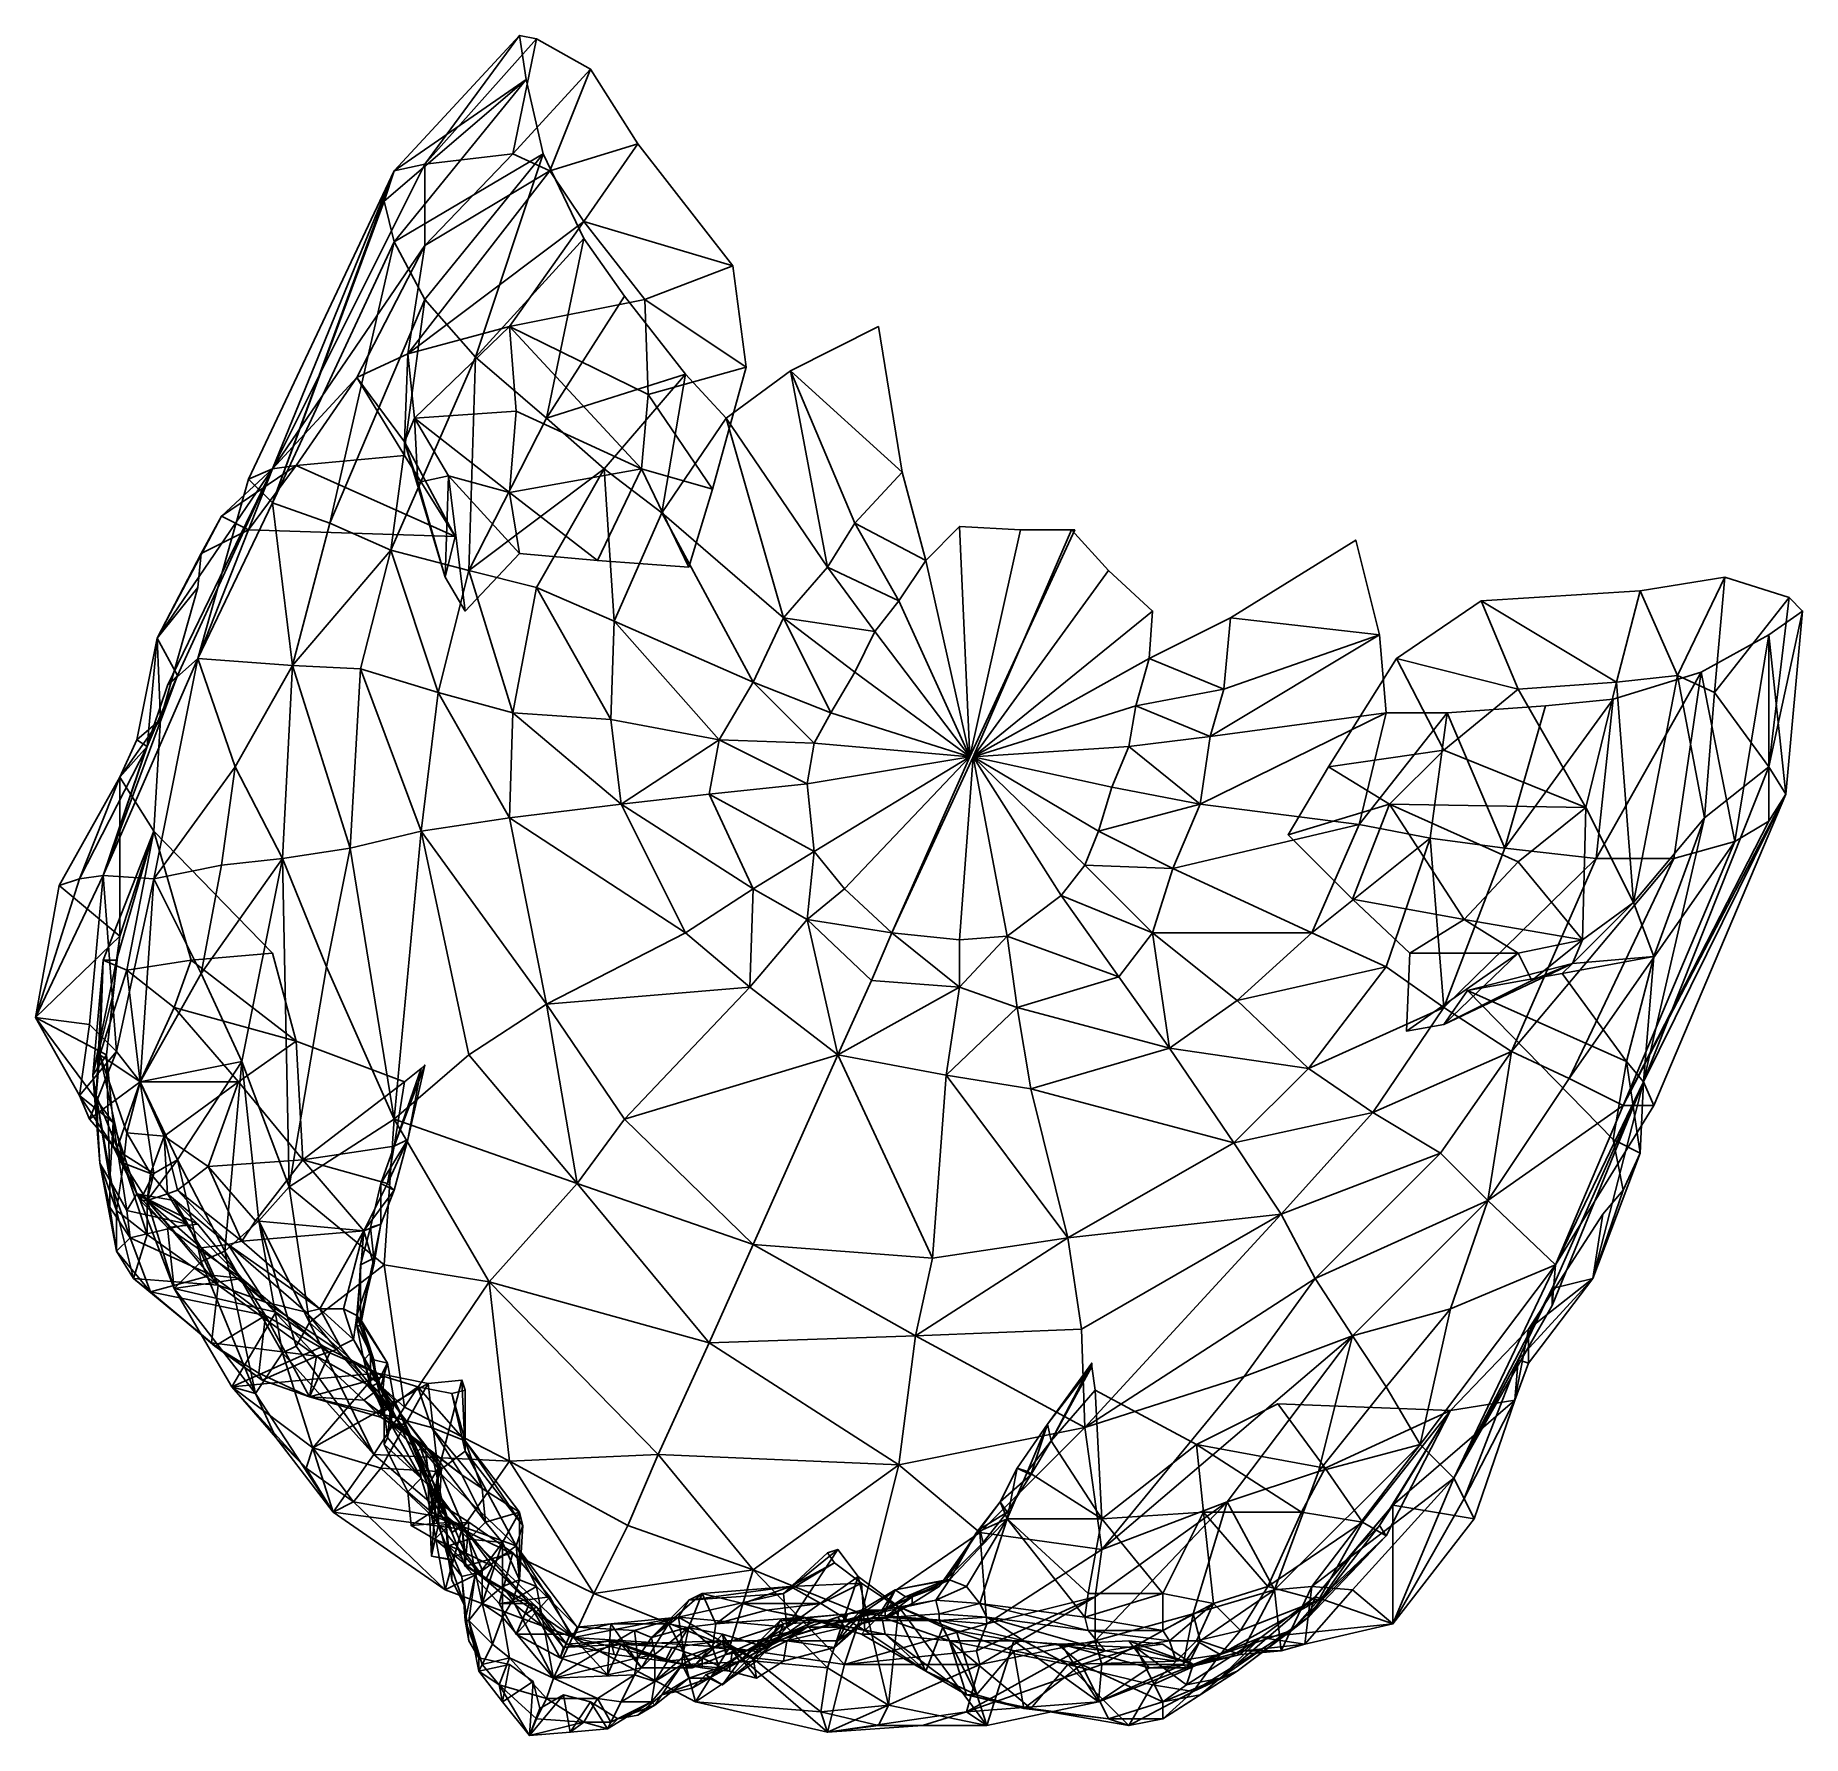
# Model space of a CAD drawing. Extents: x -2.77 to 2.45, y -2.91 to 2.11.
import ezdxf

# ---------------------------------------------------------------- set-up
doc = ezdxf.new("R2010")
doc.units = 0

msp = doc.modelspace()

# ---------------------------------------------------------------- linework, layer by layer
at = {"layer": '0----'}
for points in [[(-1.62, 1.73, -2.66), (-1.34, 2.11, -2.21), (-1.71, 1.71, -2.24)], [(-1.71, 1.71, -2.24), (-1.34, 2.11, -2.21), (-1.32, 1.98, -1.45)], [(-1.29, 2.1, -2.64), (-1.34, 2.11, -2.21), (-1.62, 1.73, -2.66)], [(-1.29, 2.1, -2.64), (-1.62, 1.73, -2.66), (-1.36, 1.76, -3.31)], [(-1.36, 1.76, -3.31), (-1.13, 2.01, -3.34), (-1.29, 2.1, -2.64)], [(-1.36, 1.76, -3.31), (-1.25, 1.71, -3.54), (-1.13, 2.01, -3.34)], [(-1.13, 2.01, -3.34), (-1.25, 1.71, -3.54), (-0.99, 1.79, -3.69)], [(-1.71, 1.5, -1.51), (-1.74, 1.62, -1.84), (-1.32, 1.98, -1.45)], [(-1.32, 1.98, -1.45), (-1.74, 1.62, -1.84), (-1.71, 1.71, -2.24)], [(-1.71, 1.5, -1.51), (-1.32, 1.98, -1.45), (-1.27, 1.76, -1.02)], [(-0.99, 1.79, -3.69), (-1.25, 1.71, -3.54), (-1.15, 1.56, -3.79)], [(-0.71, 1.43, -4.06), (-0.99, 1.79, -3.69), (-1.15, 1.56, -3.79)], [(-2.07, 0.83, -2.74), (-1.62, 1.73, -2.66), (-1.71, 1.71, -2.24)], [(-1.62, 1.73, -2.66), (-2.07, 0.83, -2.74), (-1.62, 1.49, -3.26)], [(-1.27, 1.76, -1.02), (-1.62, 1.33, -1.11), (-1.71, 1.5, -1.51)], [(-1.62, 1.49, -3.26), (-1.25, 1.71, -3.54), (-1.36, 1.76, -3.31)], [(-1.47, 1.16, -0.73), (-1.62, 1.33, -1.11), (-1.27, 1.76, -1.02)], [(-1.62, 1.49, -3.26), (-1.36, 1.76, -3.31), (-1.62, 1.73, -2.66)], [(-1.27, 1.76, -1.02), (-1.15, 1.51, -0.62), (-1.47, 1.16, -0.73)], [(-2.07, 0.73, -1.62), (-2.14, 0.8, -2.29), (-1.71, 1.71, -2.24)], [(-1.71, 1.71, -2.24), (-2.14, 0.8, -2.29), (-2.07, 0.83, -2.74)], [(-1.71, 1.71, -2.24), (-1.74, 1.62, -1.84), (-2.07, 0.73, -1.62)], [(-1.15, 1.56, -3.79), (-1.25, 1.71, -3.54), (-1.67, 1.17, -3.85)], [(-1.67, 1.17, -3.85), (-1.25, 1.71, -3.54), (-1.62, 1.49, -3.26)], [(-1.71, 1.5, -1.51), (-2.07, 0.73, -1.62), (-1.74, 1.62, -1.84)], [(-1.37, 1.25, -4.06), (-1.15, 1.56, -3.79), (-1.67, 1.17, -3.85)], [(-1.37, 1.25, -4.06), (-0.97, 1.33, -4.04), (-1.15, 1.56, -3.79)], [(-1.15, 1.56, -3.79), (-0.97, 1.33, -4.04), (-0.71, 1.43, -4.06)], [(-1.9, 0.67, -1.22), (-2.07, 0.73, -1.62), (-1.71, 1.5, -1.51)], [(-1.82, 1.1, -3.19), (-1.62, 1.49, -3.26), (-2.07, 0.83, -2.74)], [(-1.71, 1.5, -1.51), (-1.62, 1.33, -1.11), (-1.9, 0.67, -1.22)], [(-1.82, 1.1, -3.19), (-1.67, 1.17, -3.85), (-1.62, 1.49, -3.26)], [(-1.26, 0.98, -0.43), (-1.47, 1.16, -0.73), (-1.15, 1.51, -0.62)], [(-1.15, 1.51, -0.62), (-1.03, 1.34, -0.42), (-1.26, 0.98, -0.43)], [(-0.67, 1.13, -4.26), (-0.71, 1.43, -4.05), (-0.97, 1.33, -4.04)], [(-1.72, 0.59, -0.82), (-1.9, 0.67, -1.22), (-1.62, 1.33, -1.11)], [(-1.62, 1.33, -1.11), (-1.47, 1.16, -0.73), (-1.72, 0.59, -0.82)], [(-0.96, 1.05, -4.16), (-0.97, 1.33, -4.04), (-1.37, 1.25, -4.06)], [(-1.26, 0.98, -0.43), (-1.03, 1.34, -0.42), (-0.85, 1.11, -0.23)], [(-0.97, 1.33, -4.04), (-0.96, 1.05, -4.16), (-0.67, 1.13, -4.26)], [(-1.67, 1.17, -3.85), (-1.65, 0.98, -3.96), (-1.37, 1.25, -4.06)], [(-1.35, 1, -4.15), (-1.37, 1.25, -4.06), (-1.65, 0.98, -3.96)], [(-0.98, 0.83, -4.24), (-0.96, 1.05, -4.16), (-1.37, 1.25, -4.06)], [(-1.37, 1.25, -4.06), (-1.35, 1, -4.15), (-0.98, 0.83, -4.24)], [(-0.54, 1.12, -0.09), (-0.28, 1.25, -0.05), (-0.21, 0.82, 0.03)], [(-1.67, 1.17, -3.85), (-1.82, 1.1, -3.19), (-1.68, 0.91, -3.63)], [(-1.49, 0.53, -0.5), (-1.72, 0.59, -0.82), (-1.47, 1.16, -0.73)], [(-1.65, 0.98, -3.96), (-1.67, 1.17, -3.85), (-1.68, 0.91, -3.63)], [(-1.47, 1.16, -0.73), (-1.26, 0.98, -0.43), (-1.49, 0.53, -0.5)], [(-2.07, 0.83, -2.74), (-2, 0.84, -3.13), (-1.82, 1.1, -3.19)], [(-1.68, 0.87, -3.26), (-1.82, 1.1, -3.19), (-2, 0.84, -3.13)], [(-1.82, 1.1, -3.19), (-1.68, 0.87, -3.26), (-1.68, 0.91, -3.63)], [(-0.85, 1.11, -0.23), (-1.09, 0.83, -0.3), (-1.26, 0.98, -0.43)], [(-0.92, 0.7, -0.18), (-1.09, 0.83, -0.3), (-0.85, 1.11, -0.23)], [(-0.77, 0.77, -4.35), (-0.67, 1.13, -4.26), (-0.96, 1.05, -4.16)], [(-0.85, 1.11, -0.23), (-0.73, 0.98, -0.13), (-0.92, 0.7, -0.18)], [(-0.43, 0.54, -0.01), (-0.73, 0.98, -0.13), (-0.54, 1.12, -0.09)], [(-0.21, 0.82, 0.03), (-0.35, 0.67), (-0.54, 1.12, -0.09)], [(-0.54, 1.12, -0.09), (-0.35, 0.67), (-0.43, 0.54, -0.01)], [(-0.96, 1.05, -4.16), (-0.98, 0.83, -4.24), (-0.77, 0.77, -4.35)], [(-1.65, 0.98, -3.96), (-1.37, 0.76, -4.15), (-1.35, 1, -4.15)], [(-1.37, 0.76, -4.15), (-0.98, 0.83, -4.24), (-1.35, 1, -4.15)], [(-1.64, 0.79, -3.8), (-1.65, 0.98, -3.96), (-1.68, 0.91, -3.63)], [(-1.55, 0.81, -3.99), (-1.65, 0.98, -3.96), (-1.64, 0.79, -3.8)], [(-1.55, 0.81, -3.99), (-1.37, 0.76, -4.15), (-1.65, 0.98, -3.96)], [(-1.49, 0.53, -0.5), (-1.26, 0.98, -0.43), (-1.09, 0.83, -0.3)], [(-0.56, 0.39, -0.05), (-0.92, 0.7, -0.18), (-0.73, 0.98, -0.13)], [(-0.73, 0.98, -0.13), (-0.43, 0.54, -0.01), (-0.56, 0.39, -0.05)], [(-1.68, 0.87, -3.26), (-1.53, 0.63, -3.29), (-1.68, 0.91, -3.63)], [(-1.53, 0.63, -3.29), (-1.56, 0.51, -3.58), (-1.68, 0.91, -3.63)], [(-1.56, 0.51, -3.58), (-1.64, 0.79, -3.8), (-1.68, 0.91, -3.63)], [(-2.14, 0.65, -3.24), (-2, 0.84, -3.13), (-2.22, 0.69, -3.11)], [(-2.22, 0.69, -3.11), (-2, 0.84, -3.13), (-2.07, 0.83, -2.74)], [(-2, 0.84, -3.13), (-2.14, 0.65, -3.24), (-1.53, 0.63, -3.29)], [(-2, 0.84, -3.13), (-1.53, 0.63, -3.29), (-1.68, 0.87, -3.26)], [(-2.22, 0.69, -3.11), (-2.07, 0.83, -2.74), (-2.41, 0.33, -3.03)], [(-2.41, 0.33, -3.03), (-2.07, 0.83, -2.74), (-2.35, 0.22, -2.93)], [(-2.35, 0.22, -2.93), (-2.07, 0.83, -2.74), (-2.38, 0.19, -2.64)], [(-2.38, 0.19, -2.64), (-2.07, 0.83, -2.74), (-2.29, 0.27, -2.06)], [(-2.14, 0.8, -2.29), (-2.29, 0.27, -2.06), (-2.07, 0.83, -2.74)], [(-2.07, 0.73, -1.62), (-2.29, 0.27, -2.06), (-2.14, 0.8, -2.29)], [(-1.55, 0.81, -3.99), (-1.64, 0.79, -3.8), (-1.56, 0.51, -3.58)], [(-1.55, 0.81, -3.99), (-1.56, 0.51, -3.58), (-1.5, 0.41, -3.7)], [(-1.34, 0.58, -4.06), (-1.37, 0.76, -4.15), (-1.55, 0.81, -3.99)], [(-1.5, 0.41, -3.7), (-1.34, 0.58, -4.06), (-1.55, 0.81, -3.99)], [(-1.09, 0.83, -0.3), (-1.29, 0.48, -0.37), (-1.49, 0.53, -0.5)], [(-1.11, 0.56, -4.2), (-0.98, 0.83, -4.24), (-1.37, 0.76, -4.15)], [(-1.06, 0.38, -0.23), (-1.29, 0.48, -0.37), (-1.09, 0.83, -0.3)], [(-0.98, 0.83, -4.24), (-1.11, 0.56, -4.2), (-0.84, 0.54, -4.37)], [(-1.09, 0.83, -0.3), (-0.92, 0.7, -0.18), (-1.06, 0.38, -0.23)], [(-0.84, 0.54, -4.37), (-0.77, 0.77, -4.35), (-0.98, 0.83, -4.24)], [(-0.35, 0.67), (-0.21, 0.82, 0.03), (-0.14, 0.56, 0.01)], [(-1.34, 0.58, -4.06), (-1.11, 0.56, -4.2), (-1.37, 0.76, -4.15)], [(-2.28, 0.58, -3.29), (-2.22, 0.69, -3.11), (-2.41, 0.33, -3.03)], [(-2.01, 0.25, -1.22), (-2.29, 0.27, -2.06), (-2.07, 0.73, -1.62)], [(-2.28, 0.58, -3.29), (-2.14, 0.65, -3.24), (-2.22, 0.69, -3.11)], [(-2.07, 0.73, -1.62), (-1.9, 0.67, -1.22), (-2.01, 0.25, -1.22)], [(-1.06, 0.38, -0.23), (-0.92, 0.7, -0.18), (-0.65, 0.2, -0.09)], [(-0.92, 0.7, -0.18), (-0.56, 0.39, -0.05), (-0.65, 0.2, -0.09)], [(-1.72, 0.59, -0.82), (-2.01, 0.25, -1.22), (-1.9, 0.67, -1.22)], [(-0.43, 0.54, -0.01), (-0.35, 0.67), (-0.22, 0.44)], [(-0.14, 0.56, 0.01), (-0.22, 0.44), (-0.35, 0.67)], [(-0.14, 0.56, 0.01), (-0.04, 0.66, 0.02), (-0.01, -0.02, 0.02)], [(-0.04, 0.66, 0.02), (0.14, 0.65, 0.06), (-0.01, -0.02, 0.02)], [(0.14, 0.65, 0.06), (0.3, 0.65, 0.08), (-0.01, -0.02, 0.02)], [(0, -0.02, 0.02), (0.29, 0.65, 0.08), (0.4, 0.53, 0.06)], [(-2.41, 0.33, -3.03), (-2.29, 0.48, -3.36), (-2.28, 0.58, -3.29)], [(-1.81, 0.24, -0.84), (-2.01, 0.25, -1.22), (-1.72, 0.59, -0.82)], [(-1.81, 0.24, -0.84), (-1.72, 0.59, -0.82), (-1.58, 0.17, -0.56)], [(-1.58, 0.17, -0.56), (-1.72, 0.59, -0.82), (-1.49, 0.53, -0.5)], [(0.76, 0.39, 0.02), (1.13, 0.62, -0.06), (1.2, 0.34, -0.1)], [(-1.36, 0.11, -0.4), (-1.58, 0.17, -0.56), (-1.49, 0.53, -0.5)], [(-1.49, 0.53, -0.5), (-1.29, 0.48, -0.37), (-1.36, 0.11, -0.4)], [(-0.56, 0.39, -0.05), (-0.43, 0.54, -0.01), (-0.29, 0.35, -0.01)], [(-0.22, 0.44), (-0.29, 0.35, -0.01), (-0.43, 0.54, -0.01)], [(-0.22, 0.44), (-0.14, 0.56, 0.01), (-0.01, -0.02, 0.02)], [(0, -0.02, 0.02), (0.4, 0.53, 0.06), (0.53, 0.41, 0.02)], [(-2.41, 0.33, -3.03), (-2.4, 0.09, -3.42), (-2.29, 0.48, -3.36)], [(-1.07, 0.09, -0.24), (-1.36, 0.11, -0.4), (-1.29, 0.48, -0.37)], [(-1.29, 0.48, -0.37), (-1.06, 0.38, -0.23), (-1.07, 0.09, -0.24)], [(1.9, 0.2, -3.81), (1.97, 0.47, -3.71), (1.5, 0.44, -4.07)], [(1.9, 0.2, -3.81), (2.08, 0.22, -3.56), (1.97, 0.47, -3.71)], [(1.97, 0.47, -3.71), (2.08, 0.22, -3.56), (2.22, 0.51, -3.36)], [(2.22, 0.51, -3.36), (2.08, 0.22, -3.56), (2.19, 0.17, -3.33)], [(2.41, 0.45, -2.66), (2.22, 0.51, -3.36), (2.19, 0.17, -3.33)], [(-0.29, 0.35, -0.01), (-0.22, 0.44), (-0.01, -0.02, 0.02)], [(1.61, 0.18, -4.06), (1.5, 0.44, -4.06), (1.25, 0.27, -4.27)], [(1.5, 0.44, -4.07), (1.61, 0.18, -4.06), (1.9, 0.2, -3.81)], [(2.19, 0.17, -3.33), (2.35, -0.05, -2.68), (2.41, 0.45, -2.66)], [(2.35, -0.05, -2.68), (2.45, 0.41, -2.23), (2.41, 0.45, -2.66)], [(-0.75, 0.03, -0.13), (-1.07, 0.09, -0.24), (-1.06, 0.38, -0.23)], [(-1.06, 0.38, -0.23), (-0.65, 0.2, -0.09), (-0.75, 0.03, -0.13)], [(-0.42, 0.11, -0.06), (-0.65, 0.2, -0.09), (-0.56, 0.39, -0.05)], [(-0.29, 0.35, -0.01), (-0.35, 0.23, -0.04), (-0.56, 0.39, -0.05)], [(-0.42, 0.11, -0.06), (-0.56, 0.39, -0.05), (-0.35, 0.23, -0.04)], [(0, -0.02, 0.02), (0.53, 0.41, 0.02), (0.52, 0.27, 0.01)], [(0.52, 0.27, 0.01), (0.76, 0.39, 0.02), (0.74, 0.18, -0.01)], [(1.2, 0.34, -0.1), (0.74, 0.18, -0.01), (0.76, 0.39, 0.02)], [(2.35, 0.34, -1.47), (2.45, 0.41, -2.23), (2.4, -0.13, -2.27)], [(2.4, -0.13, -2.27), (2.45, 0.41, -2.23), (2.35, -0.05, -2.68)], [(-2.47, 0.03, -3.22), (-2.4, 0.09, -3.42), (-2.41, 0.33, -3.03)], [(-2.47, 0.03, -3.22), (-2.41, 0.33, -3.03), (-2.44, 0.01, -3.06)], [(-2.35, 0.22, -2.93), (-2.44, 0.01, -3.06), (-2.41, 0.33, -3.03)], [(-0.35, 0.23, -0.04), (-0.29, 0.35, -0.01), (-0.01, -0.02, 0.02)], [(0.7, 0.04, -0.02), (0.74, 0.18, -0.01), (1.2, 0.34, -0.1)], [(1.2, 0.34, -0.1), (1.22, 0.11, -0.14), (0.7, 0.04, -0.02)], [(2.15, 0.23, -1.04), (2.35, 0.34, -1.47), (2.25, -0.27, -1.53)], [(2.35, 0.34, -1.47), (2.35, -0.21, -1.87), (2.25, -0.27, -1.53)], [(2.4, -0.13, -2.27), (2.35, -0.21, -1.87), (2.35, 0.34, -1.47)], [(-2.38, 0.19, -2.64), (-2.29, 0.27, -2.06), (-2.57, -0.37, -2.57)], [(-2.57, -0.37, -2.57), (-2.29, 0.27, -2.06), (-2.42, -0.38, -2.21)], [(-2.42, -0.38, -2.21), (-2.29, 0.27, -2.06), (-2.18, -0.05, -1.61)], [(-2.29, 0.27, -2.06), (-2.01, 0.25, -1.22), (-2.18, -0.05, -1.61)], [(0, -0.02, 0.02), (0.52, 0.27, 0.01), (0.48, 0.13)], [(0.74, 0.18, -0.01), (0.48, 0.13), (0.52, 0.27, 0.01)], [(1.39, 0, -4.17), (1.25, 0.27, -4.27), (1.05, -0.05, -4.36)], [(1.25, 0.27, -4.27), (1.39, 0, -4.17), (1.61, 0.18, -4.06)], [(-2.44, 0.01, -3.06), (-2.35, 0.22, -2.93), (-2.57, -0.37, -2.57)], [(-2.57, -0.37, -2.57), (-2.35, 0.22, -2.93), (-2.38, 0.19, -2.64)], [(-2.04, -0.32, -1.25), (-2.18, -0.05, -1.61), (-2.01, 0.25, -1.22)], [(-1.84, -0.29, -0.83), (-2.04, -0.32, -1.25), (-2.01, 0.25, -1.22)], [(-2.01, 0.25, -1.22), (-1.81, 0.24, -0.84), (-1.84, -0.29, -0.83)], [(-1.63, -0.24, -0.6), (-1.84, -0.29, -0.83), (-1.81, 0.24, -0.84)], [(-1.81, 0.24, -0.84), (-1.58, 0.17, -0.56), (-1.63, -0.24, -0.6)], [(-0.42, 0.11, -0.06), (-0.35, 0.23, -0.04), (-0.01, -0.02, 0.02)], [(1.84, -0.32, -0.75), (1.89, 0.15, -0.64), (2.15, 0.23, -1.04)], [(2.15, 0.23, -1.04), (2.07, -0.32, -1.13), (1.84, -0.32, -0.75)], [(1.95, -0.45, -3.87), (2.08, 0.22, -3.56), (1.9, 0.2, -3.81)], [(2.16, -0.2, -3.28), (2.08, 0.22, -3.56), (1.95, -0.45, -3.87)], [(2.25, -0.27, -1.53), (2.07, -0.32, -1.13), (2.15, 0.23, -1.04)], [(2.19, 0.17, -3.33), (2.08, 0.22, -3.56), (2.16, -0.2, -3.28)], [(-1.37, -0.2, -0.4), (-1.63, -0.24, -0.6), (-1.58, 0.17, -0.56)], [(-1.58, 0.17, -0.56), (-1.36, 0.11, -0.4), (-1.37, -0.2, -0.4)], [(-0.47, 0.02, -0.08), (-0.75, 0.03, -0.13), (-0.65, 0.2, -0.09)], [(-0.65, 0.2, -0.09), (-0.42, 0.11, -0.06), (-0.47, 0.02, -0.08)], [(0.48, 0.13), (0.74, 0.18, -0.01), (0.7, 0.04, -0.02)], [(1.81, -0.17, -4.08), (1.61, 0.18, -4.06), (1.39, 0, -4.17)], [(1.9, 0.2, -3.81), (1.61, 0.18, -4.06), (1.81, -0.17, -4.08)], [(1.95, -0.45, -3.87), (1.9, 0.2, -3.81), (1.81, -0.17, -4.08)], [(2.35, -0.05, -2.68), (2.19, 0.17, -3.33), (2.16, -0.2, -3.28)], [(-1.04, -0.16, -0.24), (-1.37, -0.2, -0.4), (-1.36, 0.11, -0.4)], [(-1.36, 0.11, -0.4), (-1.07, 0.09, -0.24), (-1.04, -0.16, -0.24)], [(-0.47, 0.02, -0.08), (-0.42, 0.11, -0.06), (-0.01, -0.02, 0.02)], [(0, -0.02, 0.02), (0.48, 0.13), (0.46, 0.01, -0.01)], [(0.7, 0.04, -0.02), (0.46, 0.01, -0.01), (0.48, 0.13)], [(0.67, -0.16, -0.06), (0.7, 0.04, -0.02), (1.22, 0.11, -0.14)], [(1.22, 0.11, -0.14), (1.14, -0.22, -0.19), (0.67, -0.16, -0.06)], [(1.14, -0.22, -0.19), (1.22, 0.11, -0.14), (1.4, 0.11, -0.24)], [(1.4, 0.11, -0.24), (1.35, -0.26, -0.31), (1.14, -0.22, -0.19)], [(1.57, -0.29, -0.45), (1.35, -0.26, -0.31), (1.4, 0.11, -0.24)], [(1.4, 0.11, -0.24), (1.69, 0.13, -0.44), (1.57, -0.29, -0.45)], [(1.57, -0.29, -0.45), (1.69, 0.13, -0.44), (1.89, 0.15, -0.64)], [(1.89, 0.15, -0.64), (1.84, -0.32, -0.75), (1.57, -0.29, -0.45)], [(-2.52, -0.08, -3.28), (-2.42, -0.24, -3.6), (-2.4, 0.09, -3.42)], [(-2.4, 0.09, -3.42), (-2.47, 0.03, -3.22), (-2.52, -0.08, -3.28)], [(-1.04, -0.16, -0.24), (-1.07, 0.09, -0.24), (-0.75, 0.03, -0.13)], [(-2.44, 0.01, -3.06), (-2.64, -0.38, -3), (-2.52, -0.08, -3.28)], [(-2.57, -0.37, -2.57), (-2.64, -0.38, -3), (-2.44, 0.01, -3.06)], [(-2.44, 0.01, -3.06), (-2.52, -0.08, -3.28), (-2.47, 0.03, -3.22)], [(-0.75, 0.03, -0.13), (-0.78, -0.13, -0.17), (-1.04, -0.16, -0.24)], [(-0.49, -0.1, -0.1), (-0.78, -0.13, -0.17), (-0.75, 0.03, -0.13)], [(-0.75, 0.03, -0.13), (-0.47, 0.02, -0.08), (-0.49, -0.1, -0.1)], [(-0.49, -0.1, -0.1), (-0.47, 0.02, -0.08), (-0.01, -0.02, 0.02)], [(0, -0.02, 0.02), (0.46, 0.01, -0.01), (0.41, -0.11, -0.04)], [(0.67, -0.16, -0.06), (0.41, -0.11, -0.04), (0.46, 0.01, -0.01)], [(0.46, 0.01, -0.01), (0.7, 0.04, -0.02), (0.67, -0.16, -0.06)], [(1.05, -0.05, -4.36), (1.23, -0.16, -4.25), (1.39, 0, -4.17)], [(1.81, -0.17, -4.08), (1.39, 0, -4.17), (1.23, -0.16, -4.25)], [(-2.18, -0.05, -1.61), (-2.22, -0.34, -1.75), (-2.42, -0.38, -2.21)], [(-2.18, -0.05, -1.61), (-2.04, -0.32, -1.25), (-2.22, -0.34, -1.75)], [(-0.47, -0.3, -0.12), (-0.49, -0.1, -0.1), (-0.01, -0.02, 0.02)], [(-0.38, -0.41, -0.11), (-0.47, -0.3, -0.12), (-0.01, -0.02, 0.02)], [(-0.24, -0.54, -0.1), (-0.38, -0.41, -0.11), (-0.01, -0.02, 0.02)], [(0, -0.02, 0.02), (-0.04, -0.56, -0.11), (-0.24, -0.54, -0.1)], [(0, -0.02, 0.02), (0.1, -0.55, -0.12), (-0.04, -0.56, -0.11)], [(0, -0.02, 0.02), (0.41, -0.11, -0.04), (0.37, -0.24, -0.06)], [(0, -0.02, 0.02), (0.37, -0.24, -0.06), (0.33, -0.34, -0.08)], [(0, -0.02, 0.02), (0.33, -0.34, -0.08), (0.26, -0.43, -0.1)], [(0, -0.02, 0.02), (0.26, -0.43, -0.1), (0.1, -0.55, -0.12)], [(1.23, -0.16, -4.25), (1.05, -0.05, -4.36), (0.93, -0.25, -4.38)], [(2.16, -0.2, -3.28), (1.98, -0.98, -2.76), (2.35, -0.05, -2.68)], [(2.4, -0.13, -2.27), (2.35, -0.05, -2.68), (1.98, -0.98, -2.76)], [(-2.52, -0.08, -3.28), (-2.64, -0.38, -3), (-2.7, -0.4, -3.19)], [(-2.7, -0.4, -3.19), (-2.52, -0.55, -3.34), (-2.52, -0.08, -3.28)], [(-2.52, -0.08, -3.28), (-2.52, -0.55, -3.34), (-2.42, -0.24, -3.6)], [(-0.78, -0.13, -0.17), (-0.49, -0.1, -0.1), (-0.47, -0.3, -0.12)], [(-1.04, -0.16, -0.24), (-0.78, -0.13, -0.17), (-0.65, -0.41, -0.17)], [(-0.47, -0.3, -0.12), (-0.65, -0.41, -0.17), (-0.78, -0.13, -0.17)], [(0.41, -0.11, -0.04), (0.67, -0.16, -0.06), (0.37, -0.24, -0.06)], [(2.4, -0.13, -2.27), (2.01, -1.05, -2.32), (1.92, -1.05, -1.64)], [(1.92, -1.05, -1.64), (2.35, -0.21, -1.87), (2.4, -0.13, -2.27)], [(1.98, -0.98, -2.76), (2.01, -1.05, -2.32), (2.4, -0.13, -2.27)], [(-1.63, -0.24, -0.6), (-1.37, -0.2, -0.4), (-1.26, -0.75, -0.41)], [(-1.37, -0.2, -0.4), (-1.04, -0.16, -0.24), (-0.85, -0.54, -0.24)], [(-0.85, -0.54, -0.24), (-1.26, -0.75, -0.41), (-1.37, -0.2, -0.4)], [(-0.65, -0.41, -0.17), (-0.85, -0.54, -0.24), (-1.04, -0.16, -0.24)], [(0.67, -0.16, -0.06), (0.59, -0.35, -0.1), (0.37, -0.24, -0.06)], [(0.59, -0.35, -0.1), (0.67, -0.16, -0.06), (1.14, -0.22, -0.19)], [(0.93, -0.25, -4.38), (1.12, -0.44, -4.21), (1.23, -0.16, -4.25)], [(1.45, -0.5, -4.17), (1.23, -0.16, -4.25), (1.12, -0.44, -4.21)], [(1.23, -0.16, -4.25), (1.61, -0.33, -4.17), (1.81, -0.17, -4.08)], [(1.61, -0.33, -4.17), (1.23, -0.16, -4.25), (1.45, -0.5, -4.17)], [(1.8, -0.56, -3.98), (1.81, -0.17, -4.08), (1.61, -0.33, -4.17)], [(1.81, -0.17, -4.08), (1.8, -0.56, -3.98), (1.95, -0.45, -3.87)], [(2.16, -0.2, -3.28), (1.95, -0.45, -3.87), (2.01, -0.61, -3.21)], [(1.98, -0.98, -2.76), (2.16, -0.2, -3.28), (2.01, -0.61, -3.21)], [(-2.53, -0.62, -3.49), (-2.57, -0.62, -3.72), (-2.42, -0.24, -3.6)], [(-2.42, -0.24, -3.6), (-2.57, -0.62, -3.72), (-2.5, -0.65, -3.93)], [(-2.42, -0.24, -3.6), (-2.52, -0.55, -3.34), (-2.53, -0.62, -3.49)], [(-2.31, -0.62, -3.94), (-2.42, -0.24, -3.6), (-2.5, -0.65, -3.93)], [(-2.07, -0.6, -3.9), (-2.42, -0.24, -3.6), (-2.31, -0.62, -3.94)], [(-1.84, -0.29, -0.83), (-1.63, -0.24, -0.6), (-1.71, -1.09, -0.76)], [(-1.49, -0.9, -0.56), (-1.71, -1.09, -0.76), (-1.63, -0.24, -0.6)], [(-1.26, -0.75, -0.41), (-1.49, -0.9, -0.56), (-1.63, -0.24, -0.6)], [(0.33, -0.34, -0.08), (0.37, -0.24, -0.06), (0.59, -0.35, -0.1)], [(0.59, -0.35, -0.1), (1.14, -0.22, -0.19), (1, -0.54, -0.24)], [(1, -0.54, -0.24), (1.14, -0.22, -0.19), (1.35, -0.26, -0.31)], [(1.35, -0.26, -0.31), (1.22, -0.64, -0.39), (1, -0.54, -0.24)], [(1.39, -0.76, -0.52), (1.22, -0.64, -0.39), (1.35, -0.26, -0.31)], [(1.35, -0.26, -0.31), (1.57, -0.29, -0.45), (1.39, -0.76, -0.52)], [(2.35, -0.21, -1.87), (1.92, -1.05, -1.64), (2.25, -0.27, -1.53)], [(-2.04, -0.32, -1.25), (-1.84, -0.29, -0.83), (-1.91, -0.64, -0.98)], [(-1.71, -1.09, -0.76), (-1.91, -0.64, -0.98), (-1.84, -0.29, -0.83)], [(-0.47, -0.3, -0.12), (-0.49, -0.5, -0.15), (-0.65, -0.41, -0.17)], [(-0.38, -0.41, -0.11), (-0.49, -0.5, -0.15), (-0.47, -0.3, -0.12)], [(1.39, -0.76, -0.52), (1.57, -0.29, -0.45), (1.84, -0.32, -0.75)], [(2.25, -0.27, -1.53), (1.92, -1.05, -1.64), (1.76, -0.97, -1.24)], [(1.76, -0.97, -1.24), (2.07, -0.32, -1.13), (2.25, -0.27, -1.53)], [(-2.42, -0.38, -2.21), (-2.22, -0.34, -1.75), (-2.28, -0.66, -1.87)], [(-2.28, -0.66, -1.87), (-2.22, -0.34, -1.75), (-2.04, -0.32, -1.25)], [(-2.28, -0.66, -1.87), (-2.04, -0.32, -1.25), (-2.16, -0.92, -1.62)], [(-2.16, -0.92, -1.62), (-2.04, -0.32, -1.25), (-2.02, -1.29, -1.27)], [(-2.02, -1.29, -1.27), (-2.04, -0.32, -1.25), (-1.91, -0.64, -0.98)], [(0.26, -0.43, -0.1), (0.33, -0.34, -0.08), (0.53, -0.54, -0.14)], [(0.59, -0.35, -0.1), (0.53, -0.54, -0.14), (0.33, -0.34, -0.08)], [(0.53, -0.54, -0.14), (0.59, -0.35, -0.1), (1, -0.54, -0.24)], [(1.84, -0.32, -0.75), (1.59, -0.89, -0.84), (1.39, -0.76, -0.52)], [(1.61, -0.33, -4.17), (1.45, -0.5, -4.17), (1.8, -0.56, -3.98)], [(2.07, -0.32, -1.13), (1.76, -0.97, -1.24), (1.59, -0.89, -0.84)], [(1.59, -0.89, -0.84), (1.84, -0.32, -0.75), (2.07, -0.32, -1.13)], [(-2.77, -0.79, -3.08), (-2.57, -0.37, -2.57), (-2.61, -0.81, -2.69)], [(-2.57, -0.37, -2.57), (-2.77, -0.79, -3.08), (-2.64, -0.38, -3)], [(-2.64, -0.38, -3), (-2.77, -0.79, -3.08), (-2.7, -0.4, -3.19)], [(-2.7, -0.4, -3.19), (-2.77, -0.79, -3.08), (-2.52, -0.55, -3.34)], [(-2.53, -0.89, -2.49), (-2.61, -0.81, -2.69), (-2.57, -0.37, -2.57)], [(-2.57, -0.37, -2.57), (-2.42, -0.38, -2.21), (-2.53, -0.89, -2.49)], [(-2.53, -0.89, -2.49), (-2.42, -0.38, -2.21), (-2.46, -0.98, -2.35)], [(-2.28, -0.66, -1.87), (-2.46, -0.98, -2.35), (-2.42, -0.38, -2.21)], [(-0.66, -0.7, -0.23), (-0.85, -0.54, -0.24), (-0.65, -0.41, -0.17)], [(-0.65, -0.41, -0.17), (-0.49, -0.5, -0.15), (-0.66, -0.7, -0.23)], [(-0.49, -0.5, -0.15), (-0.38, -0.41, -0.11), (-0.24, -0.54, -0.1)], [(0.1, -0.55, -0.12), (0.26, -0.43, -0.1), (0.43, -0.67, -0.18)], [(0.53, -0.54, -0.14), (0.43, -0.67, -0.18), (0.26, -0.43, -0.1)], [(1.45, -0.5, -4.17), (1.12, -0.44, -4.21), (1.29, -0.6, -4.08)], [(1.77, -0.63, -3.65), (2.01, -0.61, -3.21), (1.95, -0.45, -3.87)], [(1.77, -0.63, -3.65), (1.95, -0.45, -3.87), (1.8, -0.56, -3.98)], [(-0.4, -0.9, -0.21), (-0.66, -0.7, -0.23), (-0.49, -0.5, -0.15)], [(-0.4, -0.9, -0.21), (-0.49, -0.5, -0.15), (-0.3, -0.68, -0.14)], [(-0.24, -0.54, -0.1), (-0.3, -0.68, -0.14), (-0.49, -0.5, -0.15)], [(1.61, -0.6, -4.01), (1.45, -0.5, -4.17), (1.29, -0.6, -4.08)], [(1.8, -0.56, -3.98), (1.45, -0.5, -4.17), (1.61, -0.6, -4.01)], [(-2.52, -0.55, -3.34), (-2.77, -0.79, -3.08), (-2.56, -0.9, -3.21)], [(-2.54, -0.72, -3.37), (-2.52, -0.55, -3.34), (-2.56, -0.9, -3.21)], [(-2.53, -0.62, -3.49), (-2.52, -0.55, -3.34), (-2.54, -0.72, -3.37)], [(-1.26, -0.75, -0.41), (-0.85, -0.54, -0.24), (-0.66, -0.7, -0.23)], [(-0.04, -0.7, -0.15), (-0.3, -0.68, -0.14), (-0.24, -0.54, -0.1)], [(-0.24, -0.54, -0.1), (-0.04, -0.56, -0.11), (-0.04, -0.7, -0.15)], [(0.13, -0.76, -0.17), (-0.04, -0.7, -0.15), (0.1, -0.55, -0.12)], [(0.1, -0.55, -0.12), (-0.04, -0.7, -0.15), (-0.04, -0.56, -0.11)], [(0.43, -0.67, -0.18), (0.13, -0.76, -0.17), (0.1, -0.55, -0.12)], [(0.58, -0.88, -0.25), (0.43, -0.67, -0.18), (0.53, -0.54, -0.14)], [(0.53, -0.54, -0.14), (0.78, -0.74, -0.25), (0.58, -0.88, -0.25)], [(1, -0.54, -0.24), (0.78, -0.74, -0.25), (0.53, -0.54, -0.14)], [(0.78, -0.74, -0.25), (1, -0.54, -0.24), (1.22, -0.64, -0.39)], [(1.65, -0.68, -3.82), (1.8, -0.56, -3.98), (1.61, -0.6, -4.01)], [(1.77, -0.63, -3.65), (1.8, -0.56, -3.98), (1.65, -0.68, -3.82)], [(-2.6, -0.96, -3.39), (-2.59, -1.02, -3.62), (-2.57, -0.62, -3.72)], [(-2.57, -0.62, -3.72), (-2.53, -0.62, -3.49), (-2.6, -0.96, -3.39)], [(-2.6, -0.96, -3.39), (-2.53, -0.62, -3.49), (-2.54, -0.72, -3.37)], [(-2.58, -0.9, -3.78), (-2.57, -0.62, -3.72), (-2.59, -1.02, -3.62)], [(-2.58, -0.9, -3.78), (-2.5, -0.65, -3.93), (-2.57, -0.62, -3.72)], [(-2.5, -0.65, -3.93), (-2.36, -0.76, -4.07), (-2.31, -0.62, -3.94)], [(-2, -0.86, -4.24), (-2.31, -0.62, -3.94), (-2.36, -0.76, -4.07)], [(-2.07, -0.6, -3.9), (-2.31, -0.62, -3.94), (-2, -0.86, -4.24)], [(1.61, -0.6, -4.01), (1.29, -0.6, -4.08), (1.28, -0.83, -3.72)], [(1.28, -0.83, -3.72), (1.39, -0.81, -3.6), (1.61, -0.6, -4.01)], [(1.39, -0.81, -3.6), (1.65, -0.68, -3.82), (1.61, -0.6, -4.01)], [(1.77, -0.63, -3.65), (1.74, -0.66, -3.28), (2.01, -0.61, -3.21)], [(1.93, -0.92, -3.15), (2.01, -0.61, -3.21), (1.74, -0.66, -3.28)], [(2.01, -0.61, -3.21), (1.93, -0.92, -3.15), (1.98, -0.98, -2.76)], [(-2.46, -0.98, -4.14), (-2.5, -0.65, -3.93), (-2.58, -0.9, -3.78)], [(-2.46, -0.98, -4.14), (-2.36, -0.76, -4.07), (-2.5, -0.65, -3.93)], [(-2.28, -0.66, -1.87), (-2.16, -0.92, -1.62), (-2.46, -0.98, -2.35)], [(-1.91, -0.64, -0.98), (-1.71, -1.09, -0.76), (-2.02, -1.29, -1.27)], [(0.13, -0.76, -0.17), (0.43, -0.67, -0.18), (0.58, -0.88, -0.25)], [(1.22, -0.64, -0.39), (0.99, -0.94, -0.41), (0.78, -0.74, -0.25)], [(0.99, -0.94, -0.41), (1.22, -0.64, -0.39), (1.39, -0.76, -0.52)], [(1.77, -0.63, -3.65), (1.65, -0.68, -3.82), (1.39, -0.81, -3.6)], [(1.77, -0.63, -3.65), (1.39, -0.81, -3.6), (1.46, -0.71, -3.31)], [(1.77, -0.63, -3.65), (1.46, -0.71, -3.31), (1.74, -0.66, -3.28)], [(1.74, -0.66, -3.28), (1.46, -0.71, -3.31), (1.93, -0.92, -3.15)], [(-2.56, -0.9, -3.21), (-2.6, -0.96, -3.39), (-2.54, -0.72, -3.37)], [(-0.66, -0.7, -0.23), (-1.03, -1.09, -0.41), (-1.26, -0.75, -0.41)], [(-1.03, -1.09, -0.41), (-0.66, -0.7, -0.23), (-0.4, -0.9, -0.21)], [(-0.3, -0.68, -0.14), (-0.04, -0.7, -0.15), (-0.4, -0.9, -0.21)], [(-0.04, -0.7, -0.15), (-0.08, -0.96, -0.23), (-0.4, -0.9, -0.21)], [(-0.08, -0.96, -0.23), (-0.04, -0.7, -0.15), (0.13, -0.76, -0.17)], [(1.46, -0.71, -3.31), (1.89, -1.15, -3.26), (1.93, -0.92, -3.15)], [(-2.17, -0.98, -4.23), (-2.36, -0.76, -4.07), (-2.46, -0.98, -4.14)], [(-2.36, -0.76, -4.07), (-2.17, -0.98, -4.23), (-2, -0.86, -4.24)], [(-1.17, -1.28, -0.5), (-1.49, -0.9, -0.56), (-1.26, -0.75, -0.41)], [(-1.26, -0.75, -0.41), (-1.03, -1.09, -0.41), (-1.17, -1.28, -0.5)], [(0.13, -0.76, -0.17), (0.17, -1, -0.25), (-0.08, -0.96, -0.23)], [(0.58, -0.88, -0.25), (0.17, -1, -0.25), (0.13, -0.76, -0.17)], [(0.58, -0.88, -0.25), (0.78, -0.74, -0.25), (0.99, -0.94, -0.41)], [(1.39, -0.76, -0.52), (1.18, -1.07, -0.58), (0.99, -0.94, -0.41)], [(1.39, -0.76, -0.52), (1.59, -0.89, -0.84), (1.18, -1.07, -0.58)], [(-2.64, -1.02, -2.73), (-2.77, -0.79, -3.08), (-2.61, -0.81, -2.69)], [(-2.56, -0.9, -3.21), (-2.77, -0.79, -3.08), (-2.54, -1.1, -2.98)], [(-2.54, -1.1, -2.98), (-2.77, -0.79, -3.08), (-2.64, -1.02, -2.73)], [(-2.61, -0.81, -2.69), (-2.53, -0.89, -2.49), (-2.64, -1.02, -2.73)], [(-2, -0.86, -4.24), (-2.17, -0.98, -4.23), (-1.98, -1.21, -4.29)], [(-1.98, -1.21, -4.29), (-1.68, -0.98, -4.3), (-2, -0.86, -4.24)], [(0.17, -1, -0.25), (0.58, -0.88, -0.25), (0.77, -1.16, -0.41)], [(0.99, -0.94, -0.41), (0.77, -1.16, -0.41), (0.58, -0.88, -0.25)], [(-2.64, -1.02, -2.73), (-2.53, -0.89, -2.49), (-2.61, -1.09, -2.62)], [(-2.61, -1.09, -2.62), (-2.53, -0.89, -2.49), (-2.46, -0.98, -2.35)], [(-2.56, -0.9, -3.21), (-2.55, -1.27, -3.28), (-2.6, -0.96, -3.39)], [(-2.58, -0.9, -3.78), (-2.59, -1.02, -3.62), (-2.51, -1.22, -3.78)], [(-2.58, -0.9, -3.78), (-2.5, -1.13, -3.94), (-2.46, -0.98, -4.14)], [(-2.51, -1.22, -3.78), (-2.5, -1.13, -3.94), (-2.58, -0.9, -3.78)], [(-2.54, -1.1, -2.98), (-2.55, -1.27, -3.28), (-2.56, -0.9, -3.21)], [(-2.16, -0.92, -1.62), (-2.35, -1.21, -2.14), (-2.46, -0.98, -2.35)], [(-2.16, -0.92, -1.62), (-2.21, -1.48, -1.96), (-2.35, -1.21, -2.14)], [(-2.11, -1.39, -1.7), (-2.21, -1.48, -1.96), (-2.16, -0.92, -1.62)], [(-2.02, -1.29, -1.27), (-2.11, -1.39, -1.7), (-2.16, -0.92, -1.62)], [(-1.71, -1.09, -0.76), (-1.49, -0.9, -0.56), (-1.17, -1.28, -0.5)], [(-1.67, -1.15, -4.49), (-1.71, -1.17, -4.75), (-1.62, -0.93, -4.63)], [(-1.62, -0.93, -4.63), (-1.63, -0.94, -4.44), (-1.67, -1.15, -4.49)], [(-0.65, -1.46, -0.42), (-1.03, -1.09, -0.41), (-0.4, -0.9, -0.21)], [(-0.4, -0.9, -0.21), (-0.12, -1.5, -0.42), (-0.65, -1.46, -0.42)], [(-0.4, -0.9, -0.21), (-0.08, -0.96, -0.23), (-0.12, -1.5, -0.42)], [(1.18, -1.07, -0.58), (1.59, -0.89, -0.84), (1.38, -1.19, -0.86)], [(1.59, -0.89, -0.84), (1.52, -1.33, -1.24), (1.38, -1.19, -0.86)], [(1.76, -0.97, -1.24), (1.52, -1.33, -1.24), (1.59, -0.89, -0.84)], [(1.97, -1.19, -3.14), (1.93, -0.92, -3.15), (1.89, -1.15, -3.26)], [(1.98, -0.98, -2.76), (1.93, -0.92, -3.15), (1.97, -1.19, -3.14)], [(-2.53, -1.18, -2.51), (-2.61, -1.09, -2.62), (-2.46, -0.98, -2.35)], [(-2.59, -1.02, -3.62), (-2.6, -0.96, -3.39), (-2.58, -1.22, -3.48)], [(-2.6, -0.96, -3.39), (-2.55, -1.27, -3.28), (-2.58, -1.22, -3.48)], [(-2.53, -1.18, -2.51), (-2.46, -0.98, -2.35), (-2.42, -1.25, -2.24)], [(-2.46, -0.98, -4.14), (-2.5, -1.13, -3.94), (-2.39, -1.14, -4.21)], [(-2.46, -0.98, -4.14), (-2.39, -1.14, -4.21), (-2.17, -0.98, -4.23)], [(-2.42, -1.25, -2.24), (-2.46, -0.98, -2.35), (-2.35, -1.21, -2.14)], [(-2.17, -0.98, -4.23), (-2.39, -1.14, -4.21), (-2.26, -1.23, -4.24)], [(-2.17, -0.98, -4.23), (-2.26, -1.23, -4.24), (-1.98, -1.21, -4.29)], [(-1.68, -0.98, -4.3), (-1.98, -1.21, -4.29), (-1.71, -1.17, -4.31)], [(-1.68, -0.98, -4.3), (-1.71, -1.17, -4.31), (-1.63, -0.94, -4.44)], [(-1.67, -1.15, -4.49), (-1.63, -0.94, -4.44), (-1.71, -1.17, -4.31)], [(0.28, -1.44, -0.42), (-0.12, -1.5, -0.42), (-0.08, -0.96, -0.23)], [(-0.08, -0.96, -0.23), (0.17, -1, -0.25), (0.28, -1.44, -0.42)], [(0.77, -1.16, -0.41), (0.99, -0.94, -0.41), (1.18, -1.07, -0.58)], [(1.52, -1.33, -1.24), (1.76, -0.97, -1.24), (1.92, -1.05, -1.64)], [(1.72, -1.52, -2.08), (1.98, -0.98, -2.76), (1.71, -1.64, -2.67)], [(1.71, -1.64, -2.67), (1.98, -0.98, -2.76), (1.71, -1.59, -2.95)], [(1.71, -1.59, -2.95), (1.98, -0.98, -2.76), (1.83, -1.56, -3.06)], [(1.98, -0.98, -2.76), (1.72, -1.52, -2.08), (2.01, -1.05, -2.32)], [(1.83, -1.56, -3.06), (1.98, -0.98, -2.76), (1.97, -1.19, -3.14)], [(-2.54, -1.1, -2.98), (-2.64, -1.02, -2.73), (-2.54, -1.17, -2.81)], [(-2.64, -1.02, -2.73), (-2.61, -1.09, -2.62), (-2.54, -1.17, -2.81)], [(-2.53, -1.36, -3.62), (-2.51, -1.22, -3.78), (-2.59, -1.02, -3.62)], [(-2.59, -1.02, -3.62), (-2.58, -1.22, -3.48), (-2.53, -1.36, -3.62)], [(0.77, -1.16, -0.41), (0.28, -1.44, -0.42), (0.17, -1, -0.25)], [(-2.54, -1.17, -2.81), (-2.61, -1.09, -2.62), (-2.53, -1.18, -2.51)], [(-1.71, -1.09, -0.76), (-1.74, -1.52, -0.93), (-2.02, -1.29, -1.27)], [(-1.43, -1.57, -0.72), (-1.74, -1.52, -0.93), (-1.71, -1.09, -0.76)], [(-1.71, -1.09, -0.76), (-1.17, -1.28, -0.5), (-1.43, -1.57, -0.72)], [(-1.17, -1.28, -0.5), (-1.03, -1.09, -0.41), (-0.65, -1.46, -0.42)], [(1.18, -1.07, -0.58), (0.91, -1.37, -0.62), (0.77, -1.16, -0.41)], [(0.91, -1.37, -0.62), (1.18, -1.07, -0.58), (1.38, -1.19, -0.86)], [(1.92, -1.05, -1.64), (1.72, -1.52, -2.08), (1.52, -1.33, -1.24)], [(2.01, -1.05, -2.32), (1.72, -1.52, -2.08), (1.92, -1.05, -1.64)], [(-2.5, -1.36, -3.14), (-2.55, -1.27, -3.28), (-2.54, -1.1, -2.98)], [(-2.47, -1.31, -2.88), (-2.54, -1.1, -2.98), (-2.54, -1.17, -2.81)], [(-2.54, -1.1, -2.98), (-2.47, -1.31, -2.88), (-2.5, -1.36, -3.14)], [(-2.43, -1.25, -4.01), (-2.5, -1.13, -3.94), (-2.51, -1.22, -3.78)], [(-2.39, -1.14, -4.21), (-2.5, -1.13, -3.94), (-2.43, -1.25, -4.01)], [(-2.43, -1.25, -4.01), (-2.38, -1.31, -4.08), (-2.39, -1.14, -4.21)], [(-2.26, -1.23, -4.24), (-2.39, -1.14, -4.21), (-2.35, -1.3, -4.19)], [(-2.39, -1.14, -4.21), (-2.38, -1.31, -4.08), (-2.35, -1.3, -4.19)], [(-2.53, -1.18, -2.51), (-2.47, -1.31, -2.88), (-2.54, -1.17, -2.81)], [(-2.47, -1.31, -2.88), (-2.53, -1.18, -2.51), (-2.46, -1.33, -2.34)], [(-2.42, -1.25, -2.24), (-2.46, -1.33, -2.34), (-2.53, -1.18, -2.51)], [(-1.73, -1.28, -4.33), (-1.71, -1.17, -4.31), (-1.98, -1.21, -4.29)], [(-1.67, -1.15, -4.49), (-1.71, -1.3, -4.51), (-1.75, -1.28, -4.75)], [(-1.75, -1.28, -4.75), (-1.71, -1.17, -4.75), (-1.67, -1.15, -4.49)], [(-1.73, -1.28, -4.33), (-1.67, -1.15, -4.49), (-1.71, -1.17, -4.31)], [(-1.73, -1.28, -4.33), (-1.71, -1.3, -4.51), (-1.67, -1.15, -4.49)], [(0.28, -1.44, -0.42), (0.77, -1.16, -0.41), (0.91, -1.37, -0.62)], [(1.38, -1.19, -0.86), (1.01, -1.56, -0.85), (0.91, -1.37, -0.62)], [(1.01, -1.56, -0.85), (1.38, -1.19, -0.86), (1.52, -1.33, -1.24)], [(1.83, -1.56, -3.06), (1.97, -1.19, -3.14), (1.92, -1.3, -3.32)], [(1.97, -1.19, -3.14), (1.89, -1.15, -3.26), (1.92, -1.3, -3.32)], [(-2.55, -1.27, -3.28), (-2.55, -1.35, -3.37), (-2.58, -1.22, -3.48)], [(-2.53, -1.48, -3.46), (-2.53, -1.36, -3.62), (-2.58, -1.22, -3.48)], [(-2.58, -1.22, -3.48), (-2.55, -1.35, -3.37), (-2.53, -1.48, -3.46)], [(-2.51, -1.22, -3.78), (-2.53, -1.36, -3.62), (-2.44, -1.43, -3.72)], [(-2.44, -1.43, -3.72), (-2.44, -1.33, -3.87), (-2.51, -1.22, -3.78)], [(-2.51, -1.22, -3.78), (-2.44, -1.33, -3.87), (-2.43, -1.25, -4.01)], [(-2.46, -1.33, -2.34), (-2.42, -1.25, -2.24), (-2.44, -1.33, -2.25)], [(-2.44, -1.33, -2.25), (-2.42, -1.25, -2.24), (-2.35, -1.21, -2.14)], [(-2.35, -1.21, -2.14), (-2.28, -1.51, -2.09), (-2.44, -1.33, -2.25)], [(-2.38, -1.31, -4.08), (-2.43, -1.25, -4.01), (-2.44, -1.33, -3.87)], [(-2.28, -1.51, -2.09), (-2.35, -1.21, -2.14), (-2.21, -1.48, -1.96)], [(-2.16, -1.45, -4.25), (-2.26, -1.23, -4.24), (-2.35, -1.3, -4.19)], [(-2.26, -1.23, -4.24), (-2.12, -1.39, -4.29), (-1.98, -1.21, -4.29)], [(-2.12, -1.39, -4.29), (-2.26, -1.23, -4.24), (-2.16, -1.45, -4.25)], [(-2.12, -1.39, -4.29), (-1.8, -1.42, -4.35), (-1.98, -1.21, -4.29)], [(-1.98, -1.21, -4.29), (-1.8, -1.42, -4.35), (-1.73, -1.28, -4.33)], [(-2.55, -1.35, -3.37), (-2.55, -1.27, -3.28), (-2.49, -1.44, -3.31)], [(-2.49, -1.44, -3.31), (-2.55, -1.27, -3.28), (-2.5, -1.36, -3.14)], [(-2.35, -1.3, -4.19), (-2.38, -1.31, -4.08), (-2.2, -1.46, -4.16)], [(-2.2, -1.46, -4.16), (-2.16, -1.45, -4.25), (-2.35, -1.3, -4.19)], [(-2.11, -1.39, -1.7), (-2.02, -1.29, -1.27), (-1.96, -1.69, -1.43)], [(-2.02, -1.29, -1.27), (-1.74, -1.52, -0.93), (-1.96, -1.69, -1.43)], [(-1.71, -1.3, -4.51), (-1.73, -1.28, -4.33), (-1.8, -1.42, -4.35)], [(-1.8, -1.42, -4.35), (-1.75, -1.4, -4.57), (-1.71, -1.3, -4.51)], [(-1.75, -1.4, -4.57), (-1.78, -1.41, -4.77), (-1.75, -1.28, -4.75)], [(-1.75, -1.28, -4.75), (-1.71, -1.3, -4.51), (-1.75, -1.4, -4.57)], [(-1.43, -1.57, -0.72), (-1.17, -1.28, -0.5), (-0.78, -1.75, -0.57)], [(-0.65, -1.46, -0.42), (-0.78, -1.75, -0.57), (-1.17, -1.28, -0.5)], [(1.92, -1.3, -3.32), (1.86, -1.37, -3.39), (1.83, -1.56, -3.06)], [(-2.53, -1.48, -3.46), (-2.55, -1.35, -3.37), (-2.49, -1.44, -3.31)], [(-2.32, -1.4, -3.14), (-2.5, -1.36, -3.14), (-2.47, -1.31, -2.88)], [(-2.38, -1.41, -2.48), (-2.29, -1.4, -2.58), (-2.47, -1.31, -2.88)], [(-2.32, -1.4, -3.14), (-2.47, -1.31, -2.88), (-2.36, -1.33, -2.87)], [(-2.36, -1.33, -2.87), (-2.47, -1.31, -2.88), (-2.29, -1.4, -2.58)], [(-2.46, -1.33, -2.34), (-2.38, -1.41, -2.48), (-2.47, -1.31, -2.88)], [(-2.36, -1.59, -2.31), (-2.46, -1.33, -2.34), (-2.44, -1.33, -2.25)], [(-2.38, -1.41, -2.48), (-2.46, -1.33, -2.34), (-2.36, -1.59, -2.31)], [(-2.44, -1.33, -3.87), (-2.28, -1.47, -3.94), (-2.38, -1.31, -4.08)], [(-2.44, -1.33, -3.87), (-2.44, -1.43, -3.72), (-2.23, -1.58, -3.82)], [(-2.23, -1.58, -3.82), (-2.28, -1.47, -3.94), (-2.44, -1.33, -3.87)], [(-2.44, -1.33, -2.25), (-2.28, -1.51, -2.09), (-2.36, -1.59, -2.31)], [(-2.38, -1.31, -4.08), (-2.28, -1.47, -3.94), (-2.2, -1.46, -4.16)], [(1.52, -1.33, -1.24), (1.12, -1.73, -1.27), (1.01, -1.56, -0.85)], [(1.52, -1.33, -1.24), (1.41, -1.65, -1.63), (1.12, -1.73, -1.27)], [(1.41, -1.65, -1.63), (1.52, -1.33, -1.24), (1.72, -1.52, -2.08)], [(-2.53, -1.36, -3.62), (-2.53, -1.48, -3.46), (-2.48, -1.56, -3.57)], [(-2.48, -1.56, -3.57), (-2.44, -1.43, -3.72), (-2.53, -1.36, -3.62)], [(-2.5, -1.36, -3.14), (-2.32, -1.4, -3.14), (-2.49, -1.44, -3.31)], [(-2.25, -1.55, -3.39), (-2.49, -1.44, -3.31), (-2.32, -1.4, -3.14)], [(-2.38, -1.41, -2.48), (-2.16, -1.56, -2.42), (-2.29, -1.4, -2.58)], [(-2.16, -1.56, -3.34), (-2.25, -1.55, -3.39), (-2.32, -1.4, -3.14)], [(-2.21, -1.48, -1.96), (-2.11, -1.39, -1.7), (-2.04, -1.78, -1.82)], [(-1.8, -1.42, -4.35), (-2.12, -1.39, -4.29), (-2.16, -1.45, -4.25)], [(-2, -1.76, -1.66), (-2.11, -1.39, -1.7), (-1.96, -1.69, -1.43)], [(-2, -1.76, -1.66), (-2.04, -1.78, -1.82), (-2.11, -1.39, -1.7)], [(-1.75, -1.4, -4.57), (-1.8, -1.42, -4.35), (-1.77, -1.52, -4.48)], [(-1.78, -1.41, -4.77), (-1.75, -1.4, -4.57), (-1.77, -1.5, -4.62)], [(-1.77, -1.52, -4.48), (-1.77, -1.5, -4.62), (-1.75, -1.4, -4.57)], [(0.91, -1.37, -0.62), (0.32, -1.71, -0.57), (0.28, -1.44, -0.42)], [(0.91, -1.37, -0.62), (0.33, -2, -0.77), (0.32, -1.71, -0.57)], [(0.33, -2, -0.77), (0.91, -1.37, -0.62), (1.01, -1.56, -0.85)], [(1.86, -1.37, -3.39), (1.64, -1.71, -3.44), (1.83, -1.56, -3.06)], [(-2.53, -1.48, -3.46), (-2.49, -1.44, -3.31), (-2.43, -1.6, -3.47)], [(-2.43, -1.6, -3.47), (-2.49, -1.44, -3.31), (-2.25, -1.55, -3.39)], [(-2.44, -1.43, -3.72), (-2.48, -1.56, -3.57), (-2.23, -1.58, -3.82)], [(-2.36, -1.59, -2.31), (-2.16, -1.56, -2.42), (-2.38, -1.41, -2.48)], [(-2.09, -1.63, -3.92), (-2.2, -1.46, -4.16), (-2.28, -1.47, -3.94)], [(-1.93, -1.65, -4.22), (-2.16, -1.45, -4.25), (-2.2, -1.46, -4.16)], [(-1.97, -1.66, -4.15), (-2.2, -1.46, -4.16), (-2.09, -1.63, -3.92)], [(-2.2, -1.46, -4.16), (-1.97, -1.66, -4.15), (-1.93, -1.65, -4.22)], [(-2.16, -1.45, -4.25), (-1.93, -1.65, -4.22), (-1.8, -1.42, -4.35)], [(-1.86, -1.65, -4.34), (-1.8, -1.42, -4.35), (-1.93, -1.65, -4.22)], [(-1.8, -1.42, -4.35), (-1.86, -1.65, -4.34), (-1.82, -1.67, -4.44)], [(-1.77, -1.52, -4.48), (-1.8, -1.42, -4.35), (-1.82, -1.67, -4.44)], [(-1.77, -1.5, -4.62), (-1.81, -1.52, -4.83), (-1.78, -1.41, -4.77)], [(-0.17, -1.73, -0.51), (-0.78, -1.75, -0.57), (-0.65, -1.46, -0.42)], [(-0.65, -1.46, -0.42), (-0.12, -1.5, -0.42), (-0.17, -1.73, -0.51)], [(-0.17, -1.73, -0.51), (-0.12, -1.5, -0.42), (0.28, -1.44, -0.42)], [(0.28, -1.44, -0.42), (0.32, -1.71, -0.57), (-0.17, -1.73, -0.51)], [(-2.43, -1.6, -3.47), (-2.48, -1.56, -3.57), (-2.53, -1.48, -3.46)], [(-2.28, -1.51, -2.09), (-2.12, -1.9, -2.09), (-2.36, -1.59, -2.31)], [(-2.28, -1.47, -3.94), (-2.23, -1.58, -3.82), (-2.09, -1.63, -3.92)], [(-2.21, -1.48, -1.96), (-2.12, -1.9, -2.09), (-2.28, -1.51, -2.09)], [(-2.04, -1.78, -1.82), (-2.12, -1.9, -2.09), (-2.21, -1.48, -1.96)], [(-1.77, -1.52, -4.48), (-1.81, -1.68, -4.66), (-1.77, -1.5, -4.62)], [(-1.81, -1.52, -4.83), (-1.77, -1.5, -4.62), (-1.81, -1.7, -4.74)], [(-1.77, -1.5, -4.62), (-1.81, -1.68, -4.66), (-1.81, -1.7, -4.74)], [(-2.23, -1.58, -3.82), (-2.48, -1.56, -3.57), (-2.25, -1.75, -3.64)], [(-2.48, -1.56, -3.57), (-2.43, -1.6, -3.47), (-2.25, -1.75, -3.64)], [(-2.43, -1.6, -3.47), (-2.25, -1.55, -3.39), (-2.09, -1.67, -3.42)], [(-2.06, -1.66, -2.39), (-2.16, -1.56, -2.42), (-2.36, -1.59, -2.31)], [(-2.09, -1.67, -3.42), (-2.25, -1.55, -3.39), (-2.16, -1.56, -3.34)], [(-1.9, -1.78, -3.37), (-2.09, -1.67, -3.42), (-2.16, -1.56, -3.34)], [(-1.74, -1.52, -0.93), (-1.68, -1.94, -1.19), (-1.96, -1.69, -1.43)], [(-1.82, -1.67, -4.44), (-1.81, -1.68, -4.66), (-1.77, -1.52, -4.48)], [(-1.81, -1.7, -4.74), (-1.82, -1.7, -4.8), (-1.81, -1.52, -4.83)], [(-1.43, -1.57, -0.72), (-1.68, -1.94, -1.19), (-1.74, -1.52, -0.93)], [(1.01, -1.56, -0.85), (0.8, -1.85, -1), (0.33, -2, -0.77)], [(0.8, -1.85, -1), (1.01, -1.56, -0.85), (1.12, -1.73, -1.27)], [(1.41, -1.65, -1.63), (1.72, -1.52, -2.08), (1.32, -2.05, -2.23)], [(1.32, -2.05, -2.23), (1.72, -1.52, -2.08), (1.42, -2.15, -2.59)], [(1.42, -2.15, -2.59), (1.72, -1.52, -2.08), (1.71, -1.64, -2.67)], [(1.83, -1.56, -3.06), (1.61, -1.8, -3.08), (1.71, -1.59, -2.95)], [(1.61, -1.8, -3.08), (1.83, -1.56, -3.06), (1.64, -1.81, -3.25)], [(1.83, -1.56, -3.06), (1.64, -1.71, -3.44), (1.64, -1.81, -3.25)], [(-2.25, -1.75, -3.64), (-2.43, -1.6, -3.47), (-2.24, -1.76, -3.54)], [(-2.09, -1.67, -3.42), (-2.24, -1.76, -3.54), (-2.43, -1.6, -3.47)], [(-2.36, -1.59, -2.31), (-2.19, -1.88, -2.34), (-2.06, -1.66, -2.39)], [(-2.36, -1.59, -2.31), (-2.12, -1.9, -2.09), (-2.19, -1.88, -2.34)], [(-1.94, -1.79, -3.73), (-2.23, -1.58, -3.82), (-2.25, -1.75, -3.64)], [(-2.09, -1.63, -3.92), (-2.23, -1.58, -3.82), (-1.94, -1.79, -3.73)], [(-1.37, -2.1, -1.19), (-1.68, -1.94, -1.19), (-1.43, -1.57, -0.72)], [(-1.37, -2.1, -1.19), (-1.43, -1.57, -0.72), (-0.93, -2.08, -0.85)], [(-0.78, -1.75, -0.57), (-0.93, -2.08, -0.85), (-1.43, -1.57, -0.72)], [(1.71, -1.64, -2.67), (1.71, -1.59, -2.95), (1.42, -2.15, -2.59)], [(1.42, -2.15, -2.59), (1.71, -1.59, -2.95), (1.61, -1.8, -3.08)], [(-2.11, -1.84, -3.52), (-2.24, -1.76, -3.54), (-2.09, -1.67, -3.42)], [(-2.06, -1.66, -2.39), (-2.19, -1.88, -2.34), (-1.92, -1.76, -2.41)], [(-1.96, -1.91, -3.46), (-2.11, -1.84, -3.52), (-2.09, -1.67, -3.42)], [(-1.97, -1.66, -4.15), (-2.09, -1.63, -3.92), (-1.88, -1.77, -3.94)], [(-1.94, -1.79, -3.73), (-1.88, -1.77, -3.94), (-2.09, -1.63, -3.92)], [(-2.09, -1.67, -3.42), (-1.9, -1.78, -3.37), (-1.96, -1.91, -3.46)], [(-1.93, -1.65, -4.22), (-1.97, -1.66, -4.15), (-1.87, -1.76, -4.14)], [(-1.88, -1.77, -3.94), (-1.87, -1.76, -4.14), (-1.97, -1.66, -4.15)], [(-1.87, -1.76, -4.14), (-1.83, -1.74, -4.26), (-1.93, -1.65, -4.22)], [(-1.93, -1.65, -4.22), (-1.83, -1.74, -4.26), (-1.86, -1.65, -4.34)], [(-1.86, -1.65, -4.34), (-1.83, -1.74, -4.26), (-1.82, -1.67, -4.44)], [(-1.82, -1.67, -4.44), (-1.83, -1.74, -4.26), (-1.75, -1.88, -4.33)], [(-1.73, -1.81, -4.46), (-1.82, -1.67, -4.44), (-1.75, -1.88, -4.33)], [(-1.73, -1.81, -4.46), (-1.81, -1.68, -4.66), (-1.82, -1.67, -4.44)], [(1.22, -1.88, -1.77), (1.12, -1.73, -1.27), (1.41, -1.65, -1.63)], [(1.32, -2.05, -2.23), (1.22, -1.88, -1.77), (1.41, -1.65, -1.63)], [(-1.77, -2.08, -1.69), (-2, -1.76, -1.66), (-1.96, -1.69, -1.43)], [(-1.68, -1.94, -1.19), (-1.77, -2.08, -1.69), (-1.96, -1.69, -1.43)], [(-1.78, -1.78, -4.74), (-1.8, -1.8, -4.82), (-1.82, -1.7, -4.8)], [(-1.82, -1.7, -4.8), (-1.81, -1.7, -4.74), (-1.78, -1.78, -4.74)], [(-1.77, -1.8, -4.63), (-1.81, -1.68, -4.66), (-1.73, -1.81, -4.46)], [(-1.77, -1.8, -4.63), (-1.81, -1.7, -4.74), (-1.81, -1.68, -4.66)], [(-1.78, -1.78, -4.74), (-1.81, -1.7, -4.74), (-1.77, -1.8, -4.63)], [(-0.17, -1.73, -0.51), (0.32, -1.71, -0.57), (0.33, -2, -0.77)], [(1.64, -1.71, -3.44), (1.41, -1.95, -3.62), (1.6, -1.92, -3.31)], [(1.6, -1.92, -3.31), (1.64, -1.81, -3.25), (1.64, -1.71, -3.44)], [(-2.24, -1.76, -3.54), (-2.1, -1.86, -3.62), (-2.25, -1.75, -3.64)], [(-2.25, -1.75, -3.64), (-2.1, -1.86, -3.62), (-1.94, -1.79, -3.73)], [(-2.1, -1.86, -3.62), (-2.24, -1.76, -3.54), (-2.11, -1.84, -3.52)], [(-1.76, -1.84, -2.48), (-1.92, -1.76, -2.41), (-2.19, -1.88, -2.34)], [(-1.77, -2.08, -1.69), (-2.04, -1.78, -1.82), (-2, -1.76, -1.66)], [(-1.94, -1.79, -3.73), (-1.76, -1.89, -3.75), (-1.88, -1.77, -3.94)], [(-1.7, -1.98, -4.14), (-1.87, -1.76, -4.14), (-1.88, -1.77, -3.94)], [(-1.7, -1.98, -4.14), (-1.88, -1.77, -3.94), (-1.76, -1.89, -3.75)], [(-1.7, -1.98, -4.14), (-1.83, -1.74, -4.26), (-1.87, -1.76, -4.14)], [(-1.75, -1.88, -4.33), (-1.83, -1.74, -4.26), (-1.7, -1.98, -4.14)], [(-0.22, -2.11, -0.73), (-0.93, -2.08, -0.85), (-0.78, -1.75, -0.57)], [(-0.78, -1.75, -0.57), (-0.17, -1.73, -0.51), (-0.22, -2.11, -0.73)], [(-0.22, -2.11, -0.73), (-0.17, -1.73, -0.51), (0.33, -2, -0.77)], [(0.38, -2.36, -1.28), (1.12, -1.73, -1.27), (0.75, -2.22, -1.64)], [(0.8, -1.85, -1), (1.12, -1.73, -1.27), (0.38, -2.36, -1.28)], [(0.75, -2.22, -1.64), (1.12, -1.73, -1.27), (1.02, -2.13, -1.89)], [(1.12, -1.73, -1.27), (1.22, -1.88, -1.77), (1.02, -2.13, -1.89)], [(-2.12, -1.9, -2.09), (-2.04, -1.78, -1.82), (-1.89, -2.25, -2.02)], [(-1.94, -1.79, -3.73), (-2.1, -1.86, -3.62), (-1.96, -1.91, -3.46)], [(-1.89, -2.25, -2.02), (-2.04, -1.78, -1.82), (-1.77, -2.08, -1.69)], [(-1.96, -1.91, -3.46), (-1.9, -1.78, -3.37), (-1.74, -1.85, -3.29)], [(-1.8, -1.92, -3.59), (-1.94, -1.79, -3.73), (-1.96, -1.91, -3.46)], [(-1.8, -1.92, -3.59), (-1.76, -1.89, -3.75), (-1.94, -1.79, -3.73)], [(-1.78, -1.78, -4.74), (-1.78, -1.88, -4.75), (-1.8, -1.8, -4.82)], [(-1.8, -1.8, -4.82), (-1.78, -1.88, -4.75), (-1.78, -1.87, -4.83)], [(-1.78, -1.88, -4.75), (-1.78, -1.78, -4.74), (-1.76, -1.87, -4.64)], [(-1.78, -1.78, -4.74), (-1.77, -1.8, -4.63), (-1.76, -1.87, -4.64)], [(-1.76, -1.87, -4.64), (-1.77, -1.8, -4.63), (-1.73, -1.81, -4.46)], [(-1.76, -1.87, -4.64), (-1.73, -1.81, -4.46), (-1.71, -1.92, -4.5)], [(-1.73, -1.81, -4.46), (-1.75, -1.88, -4.33), (-1.71, -1.92, -4.5)], [(0.35, -1.82, -4.45), (0.35, -1.81, -4.64), (0.22, -1.99, -4.5)], [(0.22, -1.99, -4.5), (0.35, -1.81, -4.64), (0.23, -2.04, -4.76)], [(0.23, -2.04, -4.32), (0.35, -1.82, -4.45), (0.22, -1.99, -4.5)], [(0.36, -1.89, -4.31), (0.35, -1.82, -4.45), (0.23, -2.04, -4.32)], [(1.61, -1.8, -3.08), (1.45, -2.21, -3.03), (1.42, -2.15, -2.59)], [(1.6, -1.92, -3.31), (1.45, -2.21, -3.03), (1.61, -1.8, -3.08)], [(1.64, -1.81, -3.25), (1.6, -1.92, -3.31), (1.61, -1.8, -3.08)], [(-2.19, -1.88, -2.34), (-1.95, -2.06, -2.38), (-1.76, -1.84, -2.48)], [(-2.1, -1.86, -3.62), (-2.11, -1.84, -3.52), (-1.96, -1.91, -3.46)], [(-1.74, -1.85, -3.29), (-1.75, -1.96, -3.32), (-1.96, -1.91, -3.46)], [(-1.61, -1.87, -2.56), (-1.76, -1.84, -2.48), (-1.95, -2.06, -2.38)], [(-1.95, -2.06, -2.38), (-1.75, -2.12, -2.44), (-1.61, -1.87, -2.56)], [(-1.78, -1.87, -4.83), (-1.78, -1.88, -4.75), (-1.74, -1.95, -4.75)], [(-1.74, -1.95, -4.75), (-1.78, -1.88, -4.75), (-1.76, -1.87, -4.64)], [(-1.78, -1.87, -4.83), (-1.74, -1.95, -4.75), (-1.74, -1.96, -4.85)], [(-1.71, -1.92, -4.5), (-1.72, -1.93, -4.65), (-1.76, -1.87, -4.64)], [(-1.76, -1.87, -4.64), (-1.72, -1.93, -4.65), (-1.74, -1.95, -4.75)], [(-1.74, -1.85, -3.29), (-1.64, -1.88, -3.16), (-1.75, -1.96, -3.32)], [(-1.61, -1.87, -2.56), (-1.75, -2.12, -2.44), (-1.58, -2.13, -2.55)], [(-1.58, -2.13, -2.55), (-1.51, -1.86, -2.63), (-1.61, -1.87, -2.56)], [(-1.58, -2.13, -2.55), (-1.5, -2.07, -2.74), (-1.51, -1.86, -2.63)], [(-1.51, -1.86, -2.63), (-1.5, -2.07, -2.74), (-1.5, -1.89, -2.81)], [(0.38, -2.36, -1.28), (0.33, -2, -0.77), (0.8, -1.85, -1)], [(-2.19, -1.88, -2.34), (-2.12, -1.9, -2.09), (-2.06, -2.03, -2.21)], [(-1.97, -2.12, -2.25), (-1.95, -2.06, -2.38), (-2.19, -1.88, -2.34)], [(-2.19, -1.88, -2.34), (-2.06, -2.03, -2.21), (-1.97, -2.12, -2.25)], [(-1.89, -2.25, -2.02), (-2.06, -2.03, -2.21), (-2.12, -1.9, -2.09)], [(-1.75, -1.97, -3.48), (-1.96, -1.91, -3.46), (-1.75, -1.96, -3.32)], [(-1.96, -1.91, -3.46), (-1.75, -1.97, -3.48), (-1.8, -1.92, -3.59)], [(-1.67, -2.02, -3.79), (-1.76, -1.89, -3.75), (-1.8, -1.92, -3.59)], [(-1.75, -1.97, -3.48), (-1.64, -2.04, -3.54), (-1.8, -1.92, -3.59)], [(-1.8, -1.92, -3.59), (-1.64, -2.04, -3.54), (-1.67, -2.02, -3.79)], [(-1.76, -1.89, -3.75), (-1.67, -2.02, -3.79), (-1.7, -1.98, -4.14)], [(-1.75, -1.96, -3.32), (-1.64, -1.88, -3.16), (-1.6, -2, -3.15)], [(-1.71, -1.92, -4.5), (-1.75, -1.88, -4.33), (-1.69, -1.96, -4.36)], [(-1.7, -1.98, -4.14), (-1.69, -1.96, -4.36), (-1.75, -1.88, -4.33)], [(-1.73, -2.03, -4.75), (-1.74, -1.95, -4.75), (-1.72, -1.93, -4.65)], [(-1.72, -1.93, -4.65), (-1.72, -1.99, -4.65), (-1.73, -2.03, -4.75)], [(-1.72, -1.99, -4.65), (-1.72, -1.93, -4.65), (-1.71, -1.92, -4.5)], [(-1.72, -1.99, -4.65), (-1.71, -1.92, -4.5), (-1.68, -1.99, -4.52)], [(-1.68, -1.99, -4.52), (-1.71, -1.92, -4.5), (-1.69, -1.96, -4.36)], [(-1.5, -2.04, -2.93), (-1.6, -2, -3.15), (-1.64, -1.88, -3.16)], [(-1.64, -1.88, -3.16), (-1.54, -1.9, -2.97), (-1.5, -2.04, -2.93)], [(-1.54, -1.9, -2.97), (-1.5, -1.89, -2.81), (-1.5, -2.07, -2.74)], [(-1.5, -2.07, -2.74), (-1.5, -2.04, -2.93), (-1.54, -1.9, -2.97)], [(0.38, -2.27, -4.3), (0.36, -1.89, -4.31), (0.23, -2.04, -4.32)], [(0.66, -2.05, -4.26), (0.36, -1.89, -4.31), (0.38, -2.27, -4.3)], [(0.9, -1.93, -3.92), (0.66, -2.05, -4.26), (1.04, -2.12, -3.96)], [(1.41, -1.95, -3.62), (0.9, -1.93, -3.92), (1.04, -2.12, -3.96)], [(1.02, -2.13, -1.89), (1.22, -1.88, -1.77), (1.32, -2.05, -2.23)], [(1.6, -1.92, -3.31), (1.24, -2.23, -3.36), (1.48, -2.27, -3.22)], [(1.6, -1.92, -3.31), (1.41, -1.95, -3.62), (1.24, -2.23, -3.36)], [(1.48, -2.27, -3.22), (1.45, -2.21, -3.03), (1.6, -1.92, -3.31)], [(-1.77, -2.08, -1.69), (-1.68, -1.94, -1.19), (-1.37, -2.1, -1.19)], [(-1.75, -1.97, -3.48), (-1.75, -1.96, -3.32), (-1.6, -2.07, -3.41)], [(-1.6, -2, -3.15), (-1.51, -2.14, -3.13), (-1.75, -1.96, -3.32)], [(-1.6, -2.07, -3.41), (-1.75, -1.96, -3.32), (-1.51, -2.14, -3.13)], [(-1.6, -2.07, -3.41), (-1.64, -2.04, -3.54), (-1.75, -1.97, -3.48)], [(-1.74, -1.96, -4.85), (-1.74, -1.95, -4.75), (-1.74, -2.05, -4.83)], [(-1.74, -1.95, -4.75), (-1.73, -2.03, -4.75), (-1.74, -2.05, -4.83)], [(-1.69, -1.96, -4.36), (-1.7, -1.98, -4.14), (-1.57, -2.12, -4.24)], [(-1.57, -2.12, -4.24), (-1.7, -1.98, -4.14), (-1.58, -2.12, -4.16)], [(-1.61, -2.17, -3.87), (-1.58, -2.12, -4.16), (-1.7, -1.98, -4.14)], [(-1.7, -1.98, -4.14), (-1.67, -2.02, -3.79), (-1.61, -2.17, -3.87)], [(-1.64, -2.07, -4.53), (-1.68, -1.99, -4.52), (-1.69, -1.96, -4.36)], [(-1.69, -1.96, -4.36), (-1.62, -2.05, -4.35), (-1.64, -2.07, -4.53)], [(-1.57, -2.12, -4.24), (-1.62, -2.05, -4.35), (-1.69, -1.96, -4.36)], [(1.04, -2.12, -3.96), (1.15, -2.28, -3.95), (1.41, -1.95, -3.62)], [(1.41, -1.95, -3.62), (1.15, -2.28, -3.95), (1.22, -2.32, -3.74)], [(1.41, -1.95, -3.62), (1.2, -2.29, -3.51), (1.24, -2.23, -3.36)], [(1.41, -1.95, -3.62), (1.22, -2.32, -3.74), (1.2, -2.29, -3.51)], [(-1.97, -2.12, -2.25), (-2.06, -2.03, -2.21), (-1.89, -2.25, -2.02)], [(-1.74, -2.05, -4.83), (-1.73, -2.03, -4.75), (-1.63, -2.15, -4.65)], [(-1.73, -2.03, -4.75), (-1.72, -1.99, -4.65), (-1.63, -2.15, -4.65)], [(-1.63, -2.15, -4.65), (-1.72, -1.99, -4.65), (-1.64, -2.07, -4.53)], [(-1.64, -2.07, -4.53), (-1.72, -1.99, -4.65), (-1.68, -1.99, -4.52)], [(-1.61, -2.17, -3.87), (-1.67, -2.02, -3.79), (-1.56, -2.26, -3.61)], [(-1.67, -2.02, -3.79), (-1.64, -2.04, -3.54), (-1.56, -2.26, -3.61)], [(-1.51, -2.14, -3.13), (-1.6, -2, -3.15), (-1.45, -2.18, -3.02)], [(-1.6, -2, -3.15), (-1.5, -2.04, -2.93), (-1.45, -2.18, -3.02)], [(0.33, -2, -0.77), (0.02, -2.31, -0.94), (-0.22, -2.11, -0.73)], [(0.38, -2.36, -1.28), (0.02, -2.31, -0.94), (0.33, -2, -0.77)], [(0.22, -1.99, -4.5), (0.13, -2.12, -4.52), (0.16, -2.13, -4.34)], [(0.22, -1.99, -4.5), (0.17, -2.14, -4.76), (0.13, -2.12, -4.52)], [(0.16, -2.13, -4.34), (0.23, -2.04, -4.32), (0.22, -1.99, -4.5)], [(0.23, -2.04, -4.76), (0.17, -2.14, -4.76), (0.22, -1.99, -4.5)], [(-1.95, -2.06, -2.38), (-1.97, -2.12, -2.25), (-1.83, -2.22, -2.3)], [(-1.83, -2.22, -2.3), (-1.75, -2.12, -2.44), (-1.95, -2.06, -2.38)], [(-1.89, -2.25, -2.02), (-1.77, -2.08, -1.69), (-1.51, -2.3, -1.76)], [(-1.37, -2.1, -1.19), (-1.51, -2.3, -1.76), (-1.77, -2.08, -1.69)], [(-1.74, -2.05, -4.83), (-1.63, -2.15, -4.65), (-1.67, -2.19, -4.84)], [(-1.56, -2.26, -3.61), (-1.64, -2.04, -3.54), (-1.6, -2.07, -3.41)], [(-1.64, -2.07, -4.53), (-1.62, -2.05, -4.35), (-1.6, -2.21, -4.33)], [(-1.63, -2.15, -4.65), (-1.64, -2.07, -4.53), (-1.6, -2.18, -4.58)], [(-1.64, -2.07, -4.53), (-1.57, -2.21, -4.52), (-1.6, -2.18, -4.58)], [(-1.64, -2.07, -4.53), (-1.6, -2.21, -4.33), (-1.57, -2.21, -4.52)], [(-1.6, -2.21, -4.33), (-1.62, -2.05, -4.35), (-1.57, -2.12, -4.24)], [(-1.6, -2.07, -3.41), (-1.49, -2.33, -3.35), (-1.56, -2.26, -3.61)], [(-1.51, -2.14, -3.13), (-1.44, -2.28, -3.13), (-1.6, -2.07, -3.41)], [(-1.6, -2.07, -3.41), (-1.44, -2.28, -3.13), (-1.49, -2.33, -3.35)], [(-1.5, -2.07, -2.74), (-1.58, -2.13, -2.55), (-1.35, -2.35, -2.6)], [(-1.5, -2.04, -2.93), (-1.34, -2.25, -2.91), (-1.45, -2.18, -3.02)], [(-1.33, -2.29, -2.76), (-1.34, -2.25, -2.91), (-1.5, -2.04, -2.93)], [(-1.5, -2.04, -2.93), (-1.5, -2.07, -2.74), (-1.33, -2.29, -2.76)], [(-1.35, -2.35, -2.6), (-1.33, -2.29, -2.76), (-1.5, -2.07, -2.74)], [(-0.93, -2.08, -0.85), (-1.02, -2.29, -1.21), (-1.37, -2.1, -1.19)], [(-0.65, -2.42, -1.19), (-1.02, -2.29, -1.21), (-0.93, -2.08, -0.85)], [(-0.93, -2.08, -0.85), (-0.22, -2.11, -0.73), (-0.65, -2.42, -1.19)], [(0.38, -2.27, -4.3), (0.23, -2.04, -4.32), (0.16, -2.13, -4.34)], [(0.68, -2.25, -4.25), (0.66, -2.05, -4.26), (0.38, -2.27, -4.3)], [(1.04, -2.12, -3.96), (0.66, -2.05, -4.26), (0.97, -2.25, -4.09)], [(0.97, -2.25, -4.09), (0.66, -2.05, -4.26), (0.68, -2.25, -4.25)], [(0.89, -2.48, -2.37), (1.32, -2.05, -2.23), (1, -2.47, -2.51)], [(1.32, -2.05, -2.23), (0.89, -2.48, -2.37), (1.02, -2.13, -1.89)], [(1, -2.47, -2.51), (1.32, -2.05, -2.23), (1.42, -2.15, -2.59)], [(-1.89, -2.25, -2.02), (-1.83, -2.22, -2.3), (-1.97, -2.12, -2.25)], [(-1.75, -2.12, -2.44), (-1.83, -2.22, -2.3), (-1.6, -2.26, -2.42)], [(-1.58, -2.13, -2.55), (-1.75, -2.12, -2.44), (-1.6, -2.26, -2.42)], [(-1.6, -2.38, -3.94), (-1.58, -2.12, -4.16), (-1.61, -2.17, -3.87)], [(-1.58, -2.29, -4.18), (-1.6, -2.21, -4.33), (-1.57, -2.12, -4.24)], [(-1.58, -2.29, -4.18), (-1.58, -2.12, -4.16), (-1.6, -2.38, -3.94)], [(-1.35, -2.35, -2.6), (-1.58, -2.13, -2.55), (-1.6, -2.26, -2.42)], [(-1.57, -2.12, -4.24), (-1.58, -2.12, -4.16), (-1.58, -2.29, -4.18)], [(-1.12, -2.49, -1.81), (-1.51, -2.3, -1.76), (-1.37, -2.1, -1.19)], [(-1.51, -2.14, -3.13), (-1.45, -2.18, -3.02), (-1.44, -2.28, -3.13)], [(-1.37, -2.1, -1.19), (-1.02, -2.29, -1.21), (-1.12, -2.49, -1.81)], [(-0.22, -2.11, -0.73), (-0.33, -2.55, -1.2), (-0.65, -2.42, -1.19)], [(0.02, -2.31, -0.94), (-0.33, -2.55, -1.2), (-0.22, -2.11, -0.73)], [(0.13, -2.12, -4.52), (0.08, -2.22, -4.58), (0.1, -2.27, -4.36)], [(0.08, -2.22, -4.58), (0.13, -2.12, -4.52), (0.17, -2.14, -4.76)], [(0.17, -2.14, -4.76), (0.1, -2.25, -4.78), (0.08, -2.22, -4.58)], [(0.1, -2.27, -4.36), (0.16, -2.13, -4.34), (0.13, -2.12, -4.52)], [(0.38, -2.27, -4.3), (0.16, -2.13, -4.34), (0.1, -2.27, -4.36)], [(0.89, -2.48, -2.37), (0.75, -2.22, -1.64), (1.02, -2.13, -1.89)], [(1.15, -2.28, -3.95), (1.04, -2.12, -3.96), (0.97, -2.25, -4.09)], [(-1.67, -2.19, -4.84), (-1.63, -2.15, -4.65), (-1.6, -2.25, -4.67)], [(-1.66, -2.29, -4.8), (-1.67, -2.19, -4.84), (-1.6, -2.25, -4.67)], [(-1.6, -2.25, -4.67), (-1.63, -2.15, -4.65), (-1.6, -2.18, -4.58)], [(-1.6, -2.38, -3.94), (-1.61, -2.17, -3.87), (-1.55, -2.39, -3.76)], [(-1.61, -2.17, -3.87), (-1.56, -2.26, -3.61), (-1.55, -2.39, -3.76)], [(-1.6, -2.18, -4.58), (-1.57, -2.21, -4.52), (-1.51, -2.29, -4.58)], [(-1.6, -2.25, -4.67), (-1.6, -2.18, -4.58), (-1.51, -2.29, -4.58)], [(-1.44, -2.28, -3.13), (-1.45, -2.18, -3.02), (-1.34, -2.25, -2.91)], [(1.42, -2.15, -2.59), (1.12, -2.48, -2.71), (1, -2.47, -2.51)], [(1.42, -2.15, -2.59), (1.24, -2.58, -3.1), (1.12, -2.48, -2.71)], [(1.42, -2.15, -2.59), (1.45, -2.21, -3.03), (1.24, -2.58, -3.1)], [(-1.56, -2.48, -2.24), (-1.83, -2.22, -2.3), (-1.89, -2.25, -2.02)], [(-1.83, -2.22, -2.3), (-1.56, -2.48, -2.24), (-1.6, -2.26, -2.42)], [(-1.57, -2.21, -4.52), (-1.6, -2.21, -4.33), (-1.54, -2.31, -4.42)], [(-1.6, -2.21, -4.33), (-1.49, -2.28, -4.31), (-1.54, -2.31, -4.42)], [(-1.49, -2.28, -4.31), (-1.6, -2.21, -4.33), (-1.58, -2.29, -4.18)], [(-1.54, -2.31, -4.42), (-1.51, -2.29, -4.58), (-1.57, -2.21, -4.52)], [(0.01, -2.31, -4.49), (0.1, -2.27, -4.36), (0.08, -2.22, -4.58)], [(0.08, -2.22, -4.58), (0.02, -2.3, -4.63), (0.01, -2.31, -4.49)], [(0.02, -2.3, -4.63), (0.08, -2.22, -4.58), (0.1, -2.25, -4.78)], [(0.65, -2.55, -2.16), (0.36, -2.63, -1.98), (0.75, -2.22, -1.64)], [(0.75, -2.22, -1.64), (0.36, -2.63, -1.98), (0.36, -2.5, -1.72)], [(0.75, -2.22, -1.64), (0.36, -2.5, -1.72), (0.38, -2.36, -1.28)], [(0.89, -2.48, -2.37), (0.65, -2.55, -2.16), (0.75, -2.22, -1.64)], [(1.24, -2.23, -3.36), (1.01, -2.5, -3.23), (1.24, -2.58, -3.1)], [(1.01, -2.5, -3.23), (1.24, -2.23, -3.36), (1.13, -2.36, -3.39)], [(1.13, -2.36, -3.39), (1.24, -2.23, -3.36), (1.2, -2.29, -3.51)], [(1.48, -2.27, -3.22), (1.24, -2.58, -3.1), (1.45, -2.21, -3.03)], [(1.48, -2.27, -3.22), (1.24, -2.23, -3.36), (1.24, -2.58, -3.1)], [(-1.51, -2.3, -1.76), (-1.56, -2.48, -2.24), (-1.89, -2.25, -2.02)], [(-1.54, -2.28, -4.67), (-1.66, -2.29, -4.8), (-1.6, -2.25, -4.67)], [(-1.59, -2.33, -4.83), (-1.66, -2.29, -4.8), (-1.54, -2.28, -4.67)], [(-1.54, -2.28, -4.67), (-1.6, -2.25, -4.67), (-1.51, -2.29, -4.58)], [(-1.56, -2.48, -2.24), (-1.46, -2.43, -2.43), (-1.6, -2.26, -2.42)], [(-1.46, -2.43, -2.43), (-1.35, -2.35, -2.6), (-1.6, -2.26, -2.42)], [(-1.58, -2.29, -4.18), (-1.6, -2.38, -3.94), (-1.54, -2.39, -3.93)], [(-1.59, -2.33, -4.83), (-1.54, -2.28, -4.67), (-1.5, -2.37, -4.73)], [(-1.55, -2.35, -3.6), (-1.56, -2.26, -3.61), (-1.49, -2.33, -3.35)], [(-1.56, -2.26, -3.61), (-1.55, -2.35, -3.6), (-1.55, -2.39, -3.76)], [(-1.5, -2.37, -4.73), (-1.54, -2.28, -4.67), (-1.51, -2.29, -4.58)], [(-1.5, -2.41, -4.45), (-1.54, -2.31, -4.42), (-1.49, -2.28, -4.31)], [(-1.51, -2.29, -4.58), (-1.54, -2.31, -4.42), (-1.5, -2.41, -4.45)], [(-1.51, -2.29, -4.58), (-1.42, -2.41, -4.69), (-1.5, -2.37, -4.73)], [(-1.31, -2.52, -4.55), (-1.42, -2.41, -4.69), (-1.51, -2.29, -4.58)], [(-1.51, -2.29, -4.58), (-1.5, -2.41, -4.45), (-1.31, -2.52, -4.55)], [(-1.5, -2.41, -4.45), (-1.49, -2.28, -4.31), (-1.36, -2.37, -4.28)], [(-1.49, -2.33, -3.35), (-1.44, -2.28, -3.13), (-1.39, -2.34, -3.09)], [(-1.34, -2.25, -2.91), (-1.39, -2.34, -3.09), (-1.44, -2.28, -3.13)], [(-1.34, -2.45, -2.9), (-1.39, -2.34, -3.09), (-1.34, -2.25, -2.91)], [(-1.34, -2.45, -2.9), (-1.33, -2.29, -2.76), (-1.35, -2.35, -2.6)], [(-1.34, -2.25, -2.91), (-1.33, -2.29, -2.76), (-1.34, -2.45, -2.9)], [(-1.12, -2.49, -1.81), (-1.02, -2.29, -1.21), (-0.65, -2.42, -1.19)], [(-0.07, -2.45, -4.45), (0.1, -2.27, -4.36), (0.01, -2.31, -4.49)], [(-0.07, -2.45, -4.45), (-0.02, -2.47, -4.35), (0.1, -2.27, -4.36)], [(0.02, -2.52, -4.23), (0.1, -2.27, -4.36), (-0.02, -2.47, -4.35)], [(0.1, -2.25, -4.78), (0.03, -2.34, -4.84), (0.02, -2.3, -4.63)], [(0.33, -2.56, -4.27), (0.1, -2.27, -4.36), (0.02, -2.52, -4.23)], [(0.38, -2.27, -4.3), (0.1, -2.27, -4.36), (0.34, -2.49, -4.31)], [(0.33, -2.56, -4.27), (0.34, -2.49, -4.31), (0.1, -2.27, -4.36)], [(0.56, -2.49, -4.26), (0.38, -2.27, -4.3), (0.34, -2.49, -4.31)], [(0.56, -2.49, -4.26), (0.68, -2.25, -4.25), (0.38, -2.27, -4.3)], [(0.56, -2.49, -4.26), (0.71, -2.52, -4.23), (0.68, -2.25, -4.25)], [(0.97, -2.25, -4.09), (0.68, -2.25, -4.25), (0.87, -2.47, -4.16)], [(0.87, -2.47, -4.16), (0.68, -2.25, -4.25), (0.71, -2.52, -4.23)], [(1.15, -2.28, -3.95), (0.97, -2.25, -4.09), (0.87, -2.47, -4.16)], [(1.02, -2.51, -3.8), (1.15, -2.28, -3.95), (0.87, -2.47, -4.16)], [(1.2, -2.29, -3.51), (1.22, -2.32, -3.74), (0.99, -2.56, -3.41)], [(1.13, -2.36, -3.39), (1.2, -2.29, -3.51), (0.99, -2.56, -3.41)], [(1.22, -2.32, -3.74), (1.15, -2.28, -3.95), (1.02, -2.51, -3.8)], [(-1.5, -2.37, -4.73), (-1.53, -2.38, -4.84), (-1.59, -2.33, -4.83)], [(-1.18, -2.62, -2.18), (-1.56, -2.48, -2.24), (-1.51, -2.3, -1.76)], [(-1.55, -2.35, -3.6), (-1.49, -2.33, -3.35), (-1.47, -2.43, -3.43)], [(-1.51, -2.3, -1.76), (-1.12, -2.49, -1.81), (-1.18, -2.62, -2.18)], [(-1.39, -2.34, -3.09), (-1.45, -2.42, -3.36), (-1.49, -2.33, -3.35)], [(-1.47, -2.43, -3.43), (-1.49, -2.33, -3.35), (-1.45, -2.42, -3.36)], [(-1.39, -2.34, -3.09), (-1.39, -2.47, -3.04), (-1.45, -2.52, -3.22)], [(-1.45, -2.52, -3.22), (-1.45, -2.42, -3.36), (-1.39, -2.34, -3.09)], [(-1.39, -2.47, -3.04), (-1.39, -2.34, -3.09), (-1.34, -2.45, -2.9)], [(0.04, -2.58, -1.44), (-0.33, -2.55, -1.2), (0.02, -2.31, -0.94)], [(-0.1, -2.47, -4.75), (-0.08, -2.45, -4.67), (0.02, -2.3, -4.63)], [(-0.1, -2.47, -4.75), (0.02, -2.3, -4.63), (0.03, -2.34, -4.84)], [(0.03, -2.34, -4.84), (-0.1, -2.47, -4.81), (-0.1, -2.47, -4.75)], [(0.02, -2.3, -4.63), (-0.08, -2.45, -4.67), (0.01, -2.31, -4.49)], [(0.01, -2.31, -4.49), (-0.08, -2.45, -4.67), (-0.07, -2.45, -4.45)], [(0.04, -2.58, -1.44), (0.02, -2.31, -0.94), (0.38, -2.36, -1.28)], [(1.22, -2.32, -3.74), (1.02, -2.51, -3.8), (0.94, -2.6, -3.64)], [(0.99, -2.56, -3.41), (1.22, -2.32, -3.74), (0.94, -2.6, -3.64)], [(-1.54, -2.39, -3.93), (-1.6, -2.38, -3.94), (-1.55, -2.39, -3.76)], [(-1.47, -2.43, -3.43), (-1.51, -2.44, -3.6), (-1.55, -2.35, -3.6)], [(-1.55, -2.35, -3.6), (-1.51, -2.44, -3.6), (-1.55, -2.39, -3.76)], [(-1.5, -2.53, -3.65), (-1.54, -2.45, -3.75), (-1.55, -2.39, -3.76)], [(-1.54, -2.45, -3.75), (-1.54, -2.39, -3.93), (-1.55, -2.39, -3.76)], [(-1.51, -2.44, -3.6), (-1.5, -2.53, -3.65), (-1.55, -2.39, -3.76)], [(-1.44, -2.45, -4.82), (-1.53, -2.38, -4.84), (-1.5, -2.37, -4.73)], [(-1.44, -2.45, -4.82), (-1.5, -2.37, -4.73), (-1.42, -2.41, -4.69)], [(-1.36, -2.37, -4.28), (-1.4, -2.52, -4.43), (-1.5, -2.41, -4.45)], [(-1.18, -2.62, -2.18), (-1.35, -2.35, -2.6), (-1.46, -2.43, -2.43)], [(-1.25, -2.5, -4.28), (-1.4, -2.52, -4.43), (-1.36, -2.37, -4.28)], [(-1.34, -2.45, -2.9), (-1.35, -2.35, -2.6), (-1.29, -2.47, -2.77)], [(-1.29, -2.47, -2.77), (-1.35, -2.35, -2.6), (-1.17, -2.59, -2.58)], [(-1.17, -2.59, -2.58), (-1.35, -2.35, -2.6), (-1.18, -2.62, -2.18)], [(-0.43, -2.37, -2.82), (-0.56, -2.49, -2.75), (-0.4, -2.36, -2.64)], [(-0.4, -2.36, -2.64), (-0.56, -2.49, -2.75), (-0.55, -2.59, -2.56)], [(-0.56, -2.49, -2.75), (-0.43, -2.37, -2.82), (-0.41, -2.4, -2.98)], [(-0.41, -2.4, -2.98), (-0.54, -2.47, -2.94), (-0.56, -2.49, -2.75)], [(-0.34, -2.44, -2.57), (-0.4, -2.36, -2.64), (-0.55, -2.59, -2.56)], [(-0.54, -2.47, -2.94), (-0.41, -2.4, -2.98), (-0.33, -2.46, -3.17)], [(0.04, -2.58, -1.44), (0.38, -2.36, -1.28), (0.36, -2.5, -1.72)], [(1.01, -2.5, -3.23), (1.13, -2.36, -3.39), (0.99, -2.56, -3.41)], [(-1.46, -2.43, -2.43), (-1.56, -2.48, -2.24), (-1.18, -2.62, -2.18)], [(-1.47, -2.43, -3.43), (-1.5, -2.57, -3.49), (-1.51, -2.44, -3.6)], [(-1.5, -2.53, -3.65), (-1.51, -2.44, -3.6), (-1.5, -2.57, -3.49)], [(-1.31, -2.52, -4.55), (-1.5, -2.41, -4.45), (-1.4, -2.52, -4.43)], [(-1.49, -2.57, -3.39), (-1.5, -2.57, -3.49), (-1.47, -2.43, -3.43)], [(-1.45, -2.52, -3.22), (-1.49, -2.57, -3.39), (-1.47, -2.43, -3.43)], [(-1.47, -2.43, -3.43), (-1.45, -2.42, -3.36), (-1.45, -2.52, -3.22)], [(-1.44, -2.45, -4.82), (-1.42, -2.41, -4.69), (-1.29, -2.53, -4.66)], [(-1.44, -2.45, -4.82), (-1.29, -2.53, -4.66), (-1.32, -2.55, -4.81)], [(-1.29, -2.53, -4.66), (-1.42, -2.41, -4.69), (-1.31, -2.52, -4.55)], [(-1.39, -2.47, -3.04), (-1.34, -2.45, -2.9), (-1.36, -2.51, -2.92)], [(-1.29, -2.47, -2.77), (-1.36, -2.51, -2.92), (-1.34, -2.45, -2.9)], [(-0.65, -2.42, -1.19), (-0.72, -2.65, -1.76), (-1.12, -2.49, -1.81)], [(-0.38, -2.7, -1.7), (-0.72, -2.65, -1.76), (-0.65, -2.42, -1.19)], [(-0.65, -2.42, -1.19), (-0.33, -2.55, -1.2), (-0.38, -2.7, -1.7)], [(-0.55, -2.59, -2.56), (-0.43, -2.71, -2.45), (-0.34, -2.44, -2.57)], [(-0.34, -2.44, -2.57), (-0.43, -2.71, -2.45), (-0.25, -2.82, -2.39)], [(-0.25, -2.82, -2.39), (-0.22, -2.53, -2.49), (-0.34, -2.44, -2.57)], [(-0.27, -2.54, -4.34), (-0.11, -2.51, -4.27), (-0.07, -2.45, -4.45)], [(-0.27, -2.54, -4.34), (-0.07, -2.45, -4.45), (-0.23, -2.48, -4.47)], [(-0.07, -2.45, -4.45), (-0.08, -2.45, -4.67), (-0.23, -2.48, -4.47)], [(-0.23, -2.48, -4.47), (-0.08, -2.45, -4.67), (-0.2, -2.5, -4.64)], [(-0.08, -2.45, -4.67), (-0.1, -2.47, -4.75), (-0.2, -2.5, -4.64)], [(-0.07, -2.45, -4.45), (-0.11, -2.51, -4.27), (-0.02, -2.47, -4.35)], [(-1.45, -2.52, -3.22), (-1.39, -2.47, -3.04), (-1.39, -2.56, -3.01)], [(-1.35, -2.61, -4.42), (-1.4, -2.52, -4.43), (-1.25, -2.5, -4.28)], [(-1.36, -2.51, -2.92), (-1.39, -2.56, -3.01), (-1.39, -2.47, -3.04)], [(-1.24, -2.74, -2.95), (-1.36, -2.51, -2.92), (-1.29, -2.47, -2.77)], [(-1.25, -2.5, -4.28), (-1.19, -2.61, -4.31), (-1.35, -2.61, -4.42)], [(-1.17, -2.59, -2.58), (-1.24, -2.74, -2.95), (-1.29, -2.47, -2.77)], [(-1.18, -2.62, -2.18), (-1.12, -2.49, -1.81), (-0.72, -2.65, -1.76)], [(-0.95, -2.62, -2.9), (-0.84, -2.51, -2.76), (-0.8, -2.49, -2.91)], [(-0.8, -2.49, -2.91), (-0.84, -2.59, -3.09), (-0.95, -2.62, -2.9)], [(-0.87, -2.56, -2.6), (-0.55, -2.59, -2.56), (-0.56, -2.49, -2.75)], [(-0.56, -2.49, -2.75), (-0.84, -2.51, -2.76), (-0.87, -2.56, -2.6)], [(-0.84, -2.51, -2.76), (-0.56, -2.49, -2.75), (-0.54, -2.47, -2.94)], [(-0.54, -2.47, -2.94), (-0.8, -2.49, -2.91), (-0.84, -2.51, -2.76)], [(-0.76, -2.58, -3.13), (-0.84, -2.59, -3.09), (-0.8, -2.49, -2.91)], [(-0.68, -2.52, -3.02), (-0.8, -2.49, -2.91), (-0.54, -2.47, -2.94)], [(-0.8, -2.49, -2.91), (-0.68, -2.52, -3.02), (-0.76, -2.58, -3.13)], [(-0.68, -2.52, -3.02), (-0.54, -2.47, -2.94), (-0.45, -2.52, -3.16)], [(-0.33, -2.46, -3.17), (-0.45, -2.52, -3.16), (-0.54, -2.47, -2.94)], [(-0.45, -2.52, -3.16), (-0.33, -2.46, -3.17), (-0.32, -2.6, -3.33)], [(-0.32, -2.6, -3.33), (-0.33, -2.46, -3.17), (-0.24, -2.52, -3.3)], [(-0.33, -2.54, -4.51), (-0.27, -2.54, -4.34), (-0.23, -2.48, -4.47)], [(-0.33, -2.54, -4.51), (-0.23, -2.48, -4.47), (-0.26, -2.54, -4.65)], [(-0.23, -2.48, -4.47), (-0.2, -2.5, -4.64), (-0.26, -2.54, -4.65)], [(-0.26, -2.54, -4.65), (-0.2, -2.5, -4.64), (-0.18, -2.5, -4.75)], [(-0.18, -2.52, -4.83), (-0.26, -2.56, -4.76), (-0.18, -2.5, -4.75)], [(-0.26, -2.54, -4.65), (-0.18, -2.5, -4.75), (-0.26, -2.56, -4.76)], [(-0.2, -2.5, -4.64), (-0.1, -2.47, -4.75), (-0.18, -2.5, -4.75)], [(-0.18, -2.5, -4.75), (-0.1, -2.47, -4.75), (-0.1, -2.47, -4.81)], [(-0.1, -2.47, -4.81), (-0.18, -2.52, -4.83), (-0.18, -2.5, -4.75)], [(-0.02, -2.47, -4.35), (-0.11, -2.51, -4.27), (0.02, -2.52, -4.23)], [(0.36, -2.5, -1.72), (0.02, -2.7, -1.83), (0.01, -2.66, -1.67)], [(0.04, -2.58, -1.44), (0.36, -2.5, -1.72), (0.01, -2.66, -1.67)], [(0.02, -2.7, -1.83), (0.36, -2.5, -1.72), (0.36, -2.63, -1.98)], [(0.56, -2.6, -4.21), (0.56, -2.49, -4.26), (0.33, -2.56, -4.27)], [(0.34, -2.49, -4.31), (0.33, -2.56, -4.27), (0.56, -2.49, -4.26)], [(0.56, -2.6, -4.21), (0.71, -2.52, -4.23), (0.56, -2.49, -4.26)], [(0.65, -2.55, -2.16), (0.89, -2.48, -2.37), (0.67, -2.63, -2.26)], [(0.67, -2.63, -2.26), (0.89, -2.48, -2.37), (0.79, -2.67, -2.53)], [(0.87, -2.47, -4.16), (0.71, -2.52, -4.23), (0.79, -2.6, -3.96)], [(0.85, -2.62, -3), (1.01, -2.5, -3.23), (0.73, -2.74, -3.3)], [(0.73, -2.74, -3.3), (1.01, -2.5, -3.23), (0.99, -2.56, -3.41)], [(1.02, -2.51, -3.8), (0.87, -2.47, -4.16), (0.79, -2.6, -3.96)], [(0.89, -2.48, -2.37), (0.91, -2.66, -2.64), (0.79, -2.67, -2.53)], [(1.24, -2.58, -3.1), (1.01, -2.5, -3.23), (0.85, -2.62, -3)], [(0.89, -2.48, -2.37), (1, -2.47, -2.51), (0.91, -2.66, -2.64)], [(0.91, -2.66, -2.64), (1, -2.47, -2.51), (0.98, -2.64, -2.75)], [(0.98, -2.64, -2.75), (1, -2.47, -2.51), (1.12, -2.48, -2.71)], [(1.12, -2.48, -2.71), (1.24, -2.58, -3.1), (0.98, -2.64, -2.75)], [(-1.5, -2.57, -3.49), (-1.49, -2.63, -3.6), (-1.5, -2.53, -3.65)], [(-1.49, -2.57, -3.39), (-1.45, -2.52, -3.22), (-1.42, -2.64, -3.13)], [(-1.39, -2.56, -3.01), (-1.42, -2.64, -3.13), (-1.45, -2.52, -3.22)], [(-1.4, -2.52, -4.43), (-1.35, -2.61, -4.42), (-1.31, -2.52, -4.55)], [(-1.24, -2.74, -2.95), (-1.39, -2.56, -3.01), (-1.36, -2.51, -2.92)], [(-1.31, -2.52, -4.55), (-1.35, -2.61, -4.42), (-1.22, -2.68, -4.44)], [(-1.32, -2.55, -4.81), (-1.29, -2.53, -4.66), (-1.2, -2.64, -4.8)], [(-1.29, -2.53, -4.66), (-1.31, -2.52, -4.55), (-1.21, -2.65, -4.55)], [(-1.22, -2.68, -4.44), (-1.21, -2.65, -4.55), (-1.31, -2.52, -4.55)], [(-1.2, -2.64, -4.8), (-1.29, -2.53, -4.66), (-1.2, -2.64, -4.64)], [(-1.21, -2.65, -4.55), (-1.2, -2.64, -4.64), (-1.29, -2.53, -4.66)], [(-0.87, -2.56, -2.6), (-0.84, -2.51, -2.76), (-0.95, -2.62, -2.9)], [(-0.76, -2.58, -3.13), (-0.68, -2.52, -3.02), (-0.61, -2.54, -3.14)], [(-0.5, -2.56, -3.42), (-0.76, -2.58, -3.13), (-0.61, -2.54, -3.14)], [(-0.68, -2.52, -3.02), (-0.45, -2.52, -3.16), (-0.61, -2.54, -3.14)], [(-0.32, -2.6, -3.33), (-0.61, -2.54, -3.14), (-0.45, -2.52, -3.16)], [(-0.61, -2.54, -3.14), (-0.32, -2.6, -3.33), (-0.5, -2.56, -3.42)], [(-0.57, -2.57, -4.25), (-0.38, -2.57, -4.15), (-0.37, -2.55, -4.37)], [(-0.37, -2.55, -4.37), (-0.48, -2.56, -4.36), (-0.57, -2.57, -4.25)], [(-0.49, -2.59, -4.54), (-0.48, -2.56, -4.36), (-0.37, -2.55, -4.37)], [(-0.37, -2.55, -4.37), (-0.4, -2.56, -4.53), (-0.49, -2.59, -4.54)], [(-0.37, -2.55, -4.37), (-0.33, -2.54, -4.51), (-0.4, -2.56, -4.53)], [(-0.4, -2.56, -4.53), (-0.33, -2.54, -4.51), (-0.38, -2.59, -4.66)], [(-0.4, -2.63, -4.76), (-0.38, -2.59, -4.66), (-0.33, -2.55, -4.66)], [(-0.33, -2.55, -4.66), (-0.33, -2.58, -4.76), (-0.4, -2.63, -4.76)], [(-0.38, -2.57, -4.15), (-0.11, -2.51, -4.27), (-0.27, -2.54, -4.34)], [(-0.1, -2.55, -4.15), (-0.11, -2.51, -4.27), (-0.38, -2.57, -4.15)], [(-0.33, -2.54, -4.51), (-0.33, -2.55, -4.66), (-0.38, -2.59, -4.66)], [(-0.27, -2.54, -4.34), (-0.37, -2.55, -4.37), (-0.38, -2.57, -4.15)], [(0.04, -2.58, -1.44), (-0.38, -2.7, -1.7), (-0.33, -2.55, -1.2)], [(-0.1, -2.57, -3.95), (-0.1, -2.55, -4.15), (-0.38, -2.57, -4.15)], [(-0.37, -2.55, -4.37), (-0.27, -2.54, -4.34), (-0.33, -2.54, -4.51)], [(-0.33, -2.58, -4.76), (-0.33, -2.55, -4.66), (-0.26, -2.54, -4.65)], [(-0.26, -2.54, -4.65), (-0.33, -2.55, -4.66), (-0.33, -2.54, -4.51)], [(-0.26, -2.54, -4.65), (-0.26, -2.56, -4.76), (-0.33, -2.58, -4.76)], [(-0.24, -2.52, -3.3), (-0.14, -2.72, -3.47), (-0.32, -2.6, -3.33)], [(-0.25, -2.56, -4.84), (-0.26, -2.56, -4.76), (-0.18, -2.52, -4.83)], [(-0.22, -2.53, -2.49), (-0.25, -2.82, -2.39), (0.04, -2.88, -2.35)], [(-0.24, -2.52, -3.3), (-0.09, -2.59, -3.38), (-0.14, -2.72, -3.47)], [(0.04, -2.88, -2.35), (-0.05, -2.6, -2.42), (-0.22, -2.53, -2.49)], [(0.02, -2.52, -4.23), (-0.11, -2.51, -4.27), (-0.1, -2.55, -4.15)], [(-0.1, -2.55, -4.15), (0.04, -2.56, -4.16), (0.02, -2.52, -4.23)], [(0.04, -2.56, -4.16), (-0.1, -2.55, -4.15), (-0.1, -2.57, -3.95)], [(0.04, -2.56, -4.16), (0.34, -2.6, -4.18), (0.02, -2.52, -4.23)], [(0.34, -2.6, -4.18), (0.33, -2.56, -4.27), (0.02, -2.52, -4.23)], [(0.36, -2.63, -1.98), (0.65, -2.55, -2.16), (0.38, -2.7, -2.11)], [(0.62, -2.7, -2.27), (0.38, -2.7, -2.11), (0.65, -2.55, -2.16)], [(0.58, -2.63, -4.1), (0.71, -2.52, -4.23), (0.56, -2.6, -4.21)], [(0.66, -2.63, -4.03), (0.71, -2.52, -4.23), (0.58, -2.63, -4.1)], [(0.65, -2.55, -2.16), (0.67, -2.63, -2.26), (0.62, -2.7, -2.27)], [(0.79, -2.6, -3.96), (0.71, -2.52, -4.23), (0.66, -2.63, -4.03)], [(0.94, -2.6, -3.64), (1.02, -2.51, -3.8), (0.73, -2.67, -3.8)], [(0.79, -2.6, -3.96), (0.73, -2.67, -3.8), (1.02, -2.51, -3.8)], [(-1.49, -2.63, -3.6), (-1.5, -2.57, -3.49), (-1.46, -2.68, -3.5)], [(-1.46, -2.68, -3.5), (-1.5, -2.57, -3.49), (-1.49, -2.57, -3.39)], [(-1.46, -2.68, -3.5), (-1.49, -2.57, -3.39), (-1.46, -2.72, -3.36)], [(-1.49, -2.57, -3.39), (-1.45, -2.7, -3.26), (-1.46, -2.72, -3.36)], [(-1.42, -2.64, -3.13), (-1.45, -2.7, -3.26), (-1.49, -2.57, -3.39)], [(-1.42, -2.64, -3.13), (-1.39, -2.56, -3.01), (-1.37, -2.68, -3.1)], [(-1.37, -2.68, -3.1), (-1.39, -2.56, -3.01), (-1.24, -2.74, -2.95)], [(-1.19, -2.61, -4.31), (-1.22, -2.68, -4.44), (-1.35, -2.61, -4.42)], [(-1, -2.6, -2.77), (-1.24, -2.74, -2.95), (-1.17, -2.59, -2.58)], [(-1, -2.6, -2.77), (-0.99, -2.68, -2.92), (-1.24, -2.74, -2.95)], [(-1.08, -2.73, -4.42), (-1.22, -2.68, -4.44), (-1.19, -2.61, -4.31)], [(-1.08, -2.73, -4.42), (-1.19, -2.61, -4.31), (-1.07, -2.58, -4.28)], [(-1.18, -2.62, -2.18), (-0.87, -2.56, -2.6), (-1.17, -2.59, -2.58)], [(-0.85, -2.7, -2.43), (-0.87, -2.56, -2.6), (-1.18, -2.62, -2.18)], [(-1.17, -2.59, -2.58), (-0.87, -2.56, -2.6), (-1, -2.6, -2.77)], [(-1.07, -2.58, -4.28), (-0.98, -2.71, -4.43), (-1.08, -2.73, -4.42)], [(-0.9, -2.58, -4.28), (-0.98, -2.71, -4.43), (-1.07, -2.58, -4.28)], [(-1, -2.6, -2.77), (-0.87, -2.56, -2.6), (-0.95, -2.62, -2.9)], [(-0.95, -2.62, -2.9), (-0.99, -2.68, -2.92), (-1, -2.6, -2.77)], [(-0.83, -2.71, -4.45), (-0.98, -2.71, -4.43), (-0.9, -2.58, -4.28)], [(-0.95, -2.62, -2.9), (-0.84, -2.59, -3.09), (-0.94, -2.67, -3.04)], [(-0.84, -2.59, -3.09), (-0.86, -2.68, -3.36), (-0.94, -2.75, -3.22)], [(-0.94, -2.75, -3.22), (-0.94, -2.67, -3.04), (-0.84, -2.59, -3.09)], [(-0.9, -2.58, -4.28), (-0.74, -2.61, -4.31), (-0.83, -2.71, -4.45)], [(-0.64, -2.69, -2.43), (-0.55, -2.59, -2.56), (-0.87, -2.56, -2.6)], [(-0.64, -2.69, -2.43), (-0.87, -2.56, -2.6), (-0.85, -2.7, -2.43)], [(-0.77, -2.65, -3.35), (-0.86, -2.68, -3.36), (-0.84, -2.59, -3.09)], [(-0.84, -2.59, -3.09), (-0.76, -2.58, -3.13), (-0.77, -2.65, -3.35)], [(-0.74, -2.61, -4.31), (-0.73, -2.67, -4.42), (-0.83, -2.71, -4.45)], [(-0.77, -2.65, -3.35), (-0.76, -2.58, -3.13), (-0.5, -2.56, -3.42)], [(-0.67, -2.66, -3.62), (-0.77, -2.65, -3.35), (-0.5, -2.56, -3.42)], [(-0.58, -2.63, -3.88), (-0.56, -2.58, -4.17), (-0.74, -2.76, -3.95)], [(-0.74, -2.76, -3.95), (-0.56, -2.58, -4.17), (-0.69, -2.69, -4.19)], [(-0.69, -2.69, -4.19), (-0.61, -2.65, -4.34), (-0.74, -2.61, -4.31)], [(-0.73, -2.67, -4.42), (-0.74, -2.61, -4.31), (-0.61, -2.65, -4.34)], [(-0.69, -2.69, -4.19), (-0.56, -2.58, -4.17), (-0.57, -2.57, -4.25)], [(-0.57, -2.57, -4.25), (-0.61, -2.65, -4.34), (-0.69, -2.69, -4.19)], [(-0.5, -2.56, -3.42), (-0.46, -2.57, -3.55), (-0.67, -2.66, -3.62)], [(-0.67, -2.66, -3.62), (-0.46, -2.57, -3.55), (-0.42, -2.58, -3.8)], [(-0.67, -2.66, -3.62), (-0.42, -2.58, -3.8), (-0.58, -2.63, -3.88)], [(-0.64, -2.69, -2.43), (-0.43, -2.71, -2.45), (-0.55, -2.59, -2.56)], [(-0.64, -2.63, -4.53), (-0.61, -2.65, -4.34), (-0.49, -2.59, -4.54)], [(-0.6, -2.63, -4.59), (-0.64, -2.63, -4.53), (-0.49, -2.59, -4.54)], [(-0.57, -2.57, -4.25), (-0.48, -2.56, -4.36), (-0.61, -2.65, -4.34)], [(-0.61, -2.65, -4.34), (-0.48, -2.56, -4.36), (-0.49, -2.59, -4.54)], [(-0.6, -2.63, -4.59), (-0.49, -2.59, -4.54), (-0.55, -2.63, -4.66)], [(-0.58, -2.63, -3.88), (-0.42, -2.58, -3.8), (-0.38, -2.57, -4.15)], [(-0.38, -2.57, -4.15), (-0.56, -2.58, -4.17), (-0.58, -2.63, -3.88)], [(-0.56, -2.58, -4.17), (-0.38, -2.57, -4.15), (-0.57, -2.57, -4.25)], [(-0.49, -2.59, -4.54), (-0.38, -2.59, -4.66), (-0.55, -2.63, -4.66)], [(-0.55, -2.63, -4.66), (-0.38, -2.59, -4.66), (-0.4, -2.63, -4.76)], [(-0.33, -2.61, -3.49), (-0.46, -2.57, -3.55), (-0.5, -2.56, -3.42)], [(-0.5, -2.56, -3.42), (-0.32, -2.6, -3.33), (-0.33, -2.61, -3.49)], [(-0.4, -2.56, -4.53), (-0.38, -2.59, -4.66), (-0.49, -2.59, -4.54)], [(-0.33, -2.61, -3.49), (-0.26, -2.61, -3.6), (-0.46, -2.57, -3.55)], [(-0.46, -2.57, -3.55), (-0.26, -2.61, -3.6), (-0.42, -2.58, -3.8)], [(-0.38, -2.57, -4.15), (-0.42, -2.58, -3.8), (-0.27, -2.56, -3.76)], [(-0.26, -2.61, -3.6), (-0.27, -2.56, -3.76), (-0.42, -2.58, -3.8)], [(-0.41, -2.65, -4.84), (-0.4, -2.63, -4.76), (-0.33, -2.58, -4.76)], [(-0.41, -2.65, -4.84), (-0.33, -2.58, -4.76), (-0.34, -2.58, -4.86)], [(-0.27, -2.56, -3.76), (-0.1, -2.57, -3.95), (-0.38, -2.57, -4.15)], [(0.04, -2.58, -1.44), (0.01, -2.66, -1.67), (-0.38, -2.7, -1.7)], [(-0.34, -2.58, -4.86), (-0.33, -2.58, -4.76), (-0.25, -2.56, -4.84)], [(-0.33, -2.58, -4.76), (-0.26, -2.56, -4.76), (-0.25, -2.56, -4.84)], [(-0.32, -2.6, -3.33), (-0.14, -2.72, -3.47), (-0.33, -2.61, -3.49)], [(-0.14, -2.72, -3.47), (-0.26, -2.61, -3.6), (-0.33, -2.61, -3.49)], [(-0.26, -2.61, -3.6), (-0.07, -2.63, -3.74), (-0.27, -2.56, -3.76)], [(-0.07, -2.63, -3.74), (-0.1, -2.57, -3.95), (-0.27, -2.56, -3.76)], [(-0.02, -2.79, -3.63), (-0.26, -2.61, -3.6), (-0.14, -2.72, -3.47)], [(-0.02, -2.79, -3.63), (-0.07, -2.63, -3.74), (-0.26, -2.61, -3.6)], [(-0.09, -2.59, -3.38), (0.01, -2.79, -3.53), (-0.14, -2.72, -3.47)], [(0.15, -2.63, -3.93), (0.04, -2.56, -4.16), (-0.1, -2.57, -3.95)], [(-0.07, -2.63, -3.74), (0.15, -2.63, -3.93), (-0.1, -2.57, -3.95)], [(-0.09, -2.59, -3.38), (0.12, -2.66, -3.43), (0.01, -2.79, -3.53)], [(-0.05, -2.6, -2.42), (0.04, -2.88, -2.35), (0.12, -2.63, -2.4)], [(0.39, -2.66, -3.96), (0.34, -2.6, -4.18), (0.04, -2.56, -4.16)], [(0.15, -2.63, -3.93), (0.39, -2.66, -3.96), (0.04, -2.56, -4.16)], [(0.34, -2.6, -4.18), (0.56, -2.6, -4.21), (0.33, -2.56, -4.27)], [(0.39, -2.66, -3.96), (0.58, -2.63, -4.1), (0.34, -2.6, -4.18)], [(0.34, -2.6, -4.18), (0.58, -2.63, -4.1), (0.56, -2.6, -4.21)], [(0.78, -2.72, -3.5), (0.94, -2.6, -3.64), (0.65, -2.78, -3.64)], [(0.65, -2.78, -3.64), (0.94, -2.6, -3.64), (0.73, -2.67, -3.8)], [(0.79, -2.6, -3.96), (0.66, -2.63, -4.03), (0.73, -2.67, -3.8)], [(0.73, -2.74, -3.3), (0.99, -2.56, -3.41), (0.78, -2.72, -3.5)], [(0.94, -2.6, -3.64), (0.78, -2.72, -3.5), (0.99, -2.56, -3.41)], [(0.98, -2.64, -2.75), (1.24, -2.58, -3.1), (0.85, -2.62, -3)], [(-1.45, -2.7, -3.26), (-1.42, -2.64, -3.13), (-1.37, -2.68, -3.1)], [(-1.22, -2.68, -4.44), (-1.08, -2.73, -4.42), (-1.04, -2.64, -4.55)], [(-1.04, -2.64, -4.55), (-1.21, -2.65, -4.55), (-1.22, -2.68, -4.44)], [(-1.21, -2.65, -4.55), (-1.04, -2.64, -4.55), (-1.07, -2.63, -4.66)], [(-1.07, -2.63, -4.66), (-1.2, -2.64, -4.64), (-1.21, -2.65, -4.55)], [(-1.2, -2.64, -4.64), (-1.07, -2.63, -4.66), (-1.2, -2.64, -4.8)], [(-1.2, -2.64, -4.8), (-1.07, -2.63, -4.66), (-1.06, -2.67, -4.81)], [(-0.72, -2.65, -1.76), (-0.82, -2.81, -2.24), (-1.18, -2.62, -2.18)], [(-1.18, -2.62, -2.18), (-0.82, -2.81, -2.24), (-0.85, -2.7, -2.43)], [(-1.04, -2.64, -4.55), (-1.08, -2.73, -4.42), (-0.98, -2.71, -4.43)], [(-1.04, -2.64, -4.55), (-0.89, -2.65, -4.69), (-1.07, -2.63, -4.66)], [(-1.06, -2.67, -4.81), (-1.07, -2.63, -4.66), (-0.91, -2.69, -4.82)], [(-1.07, -2.63, -4.66), (-0.89, -2.65, -4.69), (-0.91, -2.69, -4.82)], [(-1.04, -2.64, -4.55), (-0.83, -2.71, -4.45), (-0.74, -2.63, -4.58)], [(-0.74, -2.63, -4.58), (-0.89, -2.65, -4.69), (-1.04, -2.64, -4.55)], [(-0.98, -2.71, -4.43), (-0.83, -2.71, -4.45), (-1.04, -2.64, -4.55)], [(-0.99, -2.68, -2.92), (-0.95, -2.62, -2.9), (-0.94, -2.67, -3.04)], [(-0.89, -2.65, -4.69), (-0.8, -2.68, -4.73), (-0.91, -2.69, -4.82)], [(-0.8, -2.68, -4.73), (-0.89, -2.65, -4.69), (-0.74, -2.63, -4.58)], [(-0.86, -2.7, -3.43), (-0.77, -2.65, -3.35), (-0.75, -2.71, -3.6)], [(-0.86, -2.68, -3.36), (-0.77, -2.65, -3.35), (-0.86, -2.7, -3.43)], [(-0.83, -2.71, -4.45), (-0.73, -2.67, -4.42), (-0.74, -2.63, -4.58)], [(-0.43, -2.9, -2.03), (-0.82, -2.81, -2.24), (-0.72, -2.65, -1.76)], [(-0.74, -2.63, -4.58), (-0.71, -2.65, -4.68), (-0.8, -2.68, -4.73)], [(-0.8, -2.68, -4.73), (-0.71, -2.65, -4.68), (-0.72, -2.72, -4.84)], [(-0.78, -2.74, -3.76), (-0.67, -2.66, -3.62), (-0.58, -2.63, -3.88)], [(-0.78, -2.74, -3.76), (-0.58, -2.63, -3.88), (-0.74, -2.76, -3.95)], [(-0.78, -2.74, -3.76), (-0.75, -2.71, -3.6), (-0.67, -2.66, -3.62)], [(-0.77, -2.65, -3.35), (-0.67, -2.66, -3.62), (-0.75, -2.71, -3.6)], [(-0.64, -2.63, -4.53), (-0.74, -2.63, -4.58), (-0.73, -2.67, -4.42)], [(-0.74, -2.63, -4.58), (-0.6, -2.63, -4.59), (-0.65, -2.68, -4.68)], [(-0.74, -2.63, -4.58), (-0.65, -2.68, -4.68), (-0.71, -2.65, -4.68)], [(-0.74, -2.63, -4.58), (-0.64, -2.63, -4.53), (-0.6, -2.63, -4.59)], [(-0.73, -2.67, -4.42), (-0.61, -2.65, -4.34), (-0.64, -2.63, -4.53)], [(-0.72, -2.65, -1.76), (-0.38, -2.7, -1.7), (-0.43, -2.9, -2.03)], [(-0.71, -2.65, -4.68), (-0.64, -2.74, -4.81), (-0.72, -2.72, -4.84)], [(-0.65, -2.68, -4.68), (-0.64, -2.74, -4.81), (-0.71, -2.65, -4.68)], [(-0.6, -2.63, -4.59), (-0.55, -2.63, -4.66), (-0.65, -2.68, -4.68)], [(-0.65, -2.68, -4.68), (-0.55, -2.63, -4.66), (-0.56, -2.69, -4.85)], [(-0.56, -2.69, -4.85), (-0.55, -2.63, -4.66), (-0.41, -2.65, -4.84)], [(-0.55, -2.63, -4.66), (-0.4, -2.63, -4.76), (-0.41, -2.65, -4.84)], [(0.01, -2.66, -1.67), (0.02, -2.7, -1.83), (-0.38, -2.7, -1.7)], [(0.17, -2.83, -3.65), (-0.07, -2.63, -3.74), (-0.02, -2.79, -3.63)], [(0.28, -2.7, -3.84), (-0.07, -2.63, -3.74), (0.17, -2.83, -3.65)], [(0.28, -2.7, -3.84), (0.15, -2.63, -3.93), (-0.07, -2.63, -3.74)], [(0.38, -2.7, -2.11), (-0.02, -2.84, -2.1), (0.36, -2.63, -1.98)], [(0.36, -2.63, -1.98), (-0.02, -2.84, -2.1), (0.02, -2.7, -1.83)], [(0.12, -2.66, -3.43), (0.15, -2.83, -3.55), (0.01, -2.79, -3.53)], [(0.12, -2.63, -2.4), (0.04, -2.88, -2.35), (0.37, -2.81, -2.33)], [(0.37, -2.81, -2.33), (0.26, -2.64, -2.43), (0.12, -2.63, -2.4)], [(0.12, -2.66, -3.43), (0.25, -2.64, -3.35), (0.32, -2.7, -3.41)], [(0.32, -2.7, -3.41), (0.15, -2.83, -3.55), (0.12, -2.66, -3.43)], [(0.28, -2.7, -3.84), (0.39, -2.66, -3.96), (0.15, -2.63, -3.93)], [(0.48, -2.65, -3.16), (0.32, -2.7, -3.41), (0.25, -2.64, -3.35)], [(0.46, -2.63, -2.6), (0.26, -2.64, -2.43), (0.52, -2.71, -2.5)], [(0.52, -2.71, -2.5), (0.26, -2.64, -2.43), (0.37, -2.81, -2.33)], [(0.6, -2.69, -3.89), (0.39, -2.66, -3.96), (0.28, -2.7, -3.84)], [(0.48, -2.65, -3.16), (0.56, -2.81, -3.33), (0.32, -2.7, -3.41)], [(0.6, -2.69, -3.89), (0.58, -2.63, -4.1), (0.39, -2.66, -3.96)], [(0.46, -2.63, -2.6), (0.65, -2.7, -2.9), (0.56, -2.64, -2.89)], [(0.65, -2.7, -2.9), (0.46, -2.63, -2.6), (0.52, -2.71, -2.5)], [(0.56, -2.64, -2.89), (0.65, -2.7, -2.9), (0.48, -2.65, -3.16)], [(0.65, -2.7, -2.9), (0.63, -2.76, -3.16), (0.48, -2.65, -3.16)], [(0.63, -2.76, -3.16), (0.56, -2.81, -3.33), (0.48, -2.65, -3.16)], [(0.6, -2.69, -3.89), (0.66, -2.63, -4.03), (0.58, -2.63, -4.1)], [(0.73, -2.67, -3.8), (0.66, -2.63, -4.03), (0.6, -2.69, -3.89)], [(0.62, -2.7, -2.27), (0.67, -2.63, -2.26), (0.63, -2.71, -2.36)], [(0.85, -2.62, -3), (0.73, -2.74, -3.3), (0.63, -2.76, -3.16)], [(0.85, -2.62, -3), (0.63, -2.76, -3.16), (0.65, -2.7, -2.9)], [(0.79, -2.67, -2.53), (0.63, -2.71, -2.36), (0.67, -2.63, -2.26)], [(0.85, -2.62, -3), (0.65, -2.7, -2.9), (0.8, -2.66, -2.83)], [(0.8, -2.66, -2.83), (0.65, -2.7, -2.9), (0.79, -2.67, -2.53)], [(0.79, -2.67, -2.53), (0.91, -2.66, -2.64), (0.8, -2.66, -2.83)], [(0.85, -2.62, -3), (0.8, -2.66, -2.83), (0.98, -2.64, -2.75)], [(0.98, -2.64, -2.75), (0.8, -2.66, -2.83), (0.91, -2.66, -2.64)], [(-1.46, -2.72, -3.36), (-1.37, -2.7, -3.43), (-1.46, -2.68, -3.5)], [(-1.46, -2.72, -3.36), (-1.45, -2.7, -3.26), (-1.4, -2.76, -3.21)], [(-1.46, -2.72, -3.36), (-1.39, -2.81, -3.32), (-1.37, -2.7, -3.43)], [(-1.37, -2.68, -3.1), (-1.4, -2.76, -3.21), (-1.45, -2.7, -3.26)], [(-1.4, -2.76, -3.21), (-1.37, -2.68, -3.1), (-1.26, -2.8, -3.07)], [(-1.3, -2.75, -3.42), (-1.37, -2.7, -3.43), (-1.39, -2.81, -3.32)], [(-1.26, -2.8, -3.07), (-1.37, -2.68, -3.1), (-1.24, -2.74, -2.95)], [(-0.99, -2.68, -2.92), (-1, -2.73, -3.01), (-1.24, -2.74, -2.95)], [(-0.94, -2.67, -3.04), (-1, -2.73, -3.01), (-0.99, -2.68, -2.92)], [(-1, -2.73, -3.01), (-0.94, -2.67, -3.04), (-0.94, -2.75, -3.22)], [(-0.86, -2.7, -3.43), (-0.95, -2.81, -3.39), (-0.94, -2.75, -3.22)], [(-0.86, -2.7, -3.43), (-0.94, -2.82, -3.49), (-0.95, -2.81, -3.39)], [(-0.94, -2.75, -3.22), (-0.86, -2.68, -3.36), (-0.86, -2.7, -3.43)], [(-0.84, -2.74, -3.6), (-0.94, -2.82, -3.49), (-0.86, -2.7, -3.43)], [(-0.8, -2.68, -4.73), (-0.8, -2.71, -4.84), (-0.91, -2.69, -4.82)], [(-0.75, -2.71, -3.6), (-0.84, -2.74, -3.6), (-0.86, -2.7, -3.43)], [(-0.64, -2.69, -2.43), (-0.85, -2.7, -2.43), (-0.82, -2.81, -2.24)], [(-0.78, -2.74, -3.76), (-0.84, -2.74, -3.6), (-0.75, -2.71, -3.6)], [(-0.64, -2.69, -2.43), (-0.82, -2.81, -2.24), (-0.45, -2.84, -2.31)], [(-0.72, -2.72, -4.84), (-0.8, -2.71, -4.84), (-0.8, -2.68, -4.73)], [(-0.79, -2.73, -3.93), (-0.74, -2.76, -3.95), (-0.69, -2.69, -4.19)], [(-0.65, -2.68, -4.68), (-0.56, -2.69, -4.85), (-0.64, -2.74, -4.81)], [(-0.64, -2.69, -2.43), (-0.45, -2.84, -2.31), (-0.43, -2.71, -2.45)], [(-0.25, -2.82, -2.39), (-0.43, -2.71, -2.45), (-0.45, -2.84, -2.31)], [(-0.38, -2.7, -1.7), (0.02, -2.7, -1.83), (-0.43, -2.9, -2.03)], [(-0.43, -2.9, -2.03), (0.02, -2.7, -1.83), (-0.02, -2.84, -2.1)], [(0.37, -2.81, -2.33), (-0.02, -2.84, -2.1), (0.38, -2.7, -2.11)], [(0.32, -2.7, -3.41), (0.4, -2.86, -3.49), (0.15, -2.83, -3.55)], [(0.46, -2.88, -3.59), (0.28, -2.7, -3.84), (0.17, -2.83, -3.65)], [(0.6, -2.69, -3.89), (0.28, -2.7, -3.84), (0.53, -2.76, -3.74)], [(0.46, -2.88, -3.59), (0.53, -2.76, -3.74), (0.28, -2.7, -3.84)], [(0.32, -2.7, -3.41), (0.56, -2.81, -3.33), (0.4, -2.86, -3.49)], [(0.62, -2.7, -2.27), (0.63, -2.71, -2.36), (0.37, -2.81, -2.33)], [(0.37, -2.81, -2.33), (0.38, -2.7, -2.11), (0.62, -2.7, -2.27)], [(0.37, -2.81, -2.33), (0.63, -2.71, -2.36), (0.52, -2.71, -2.5)], [(0.65, -2.7, -2.9), (0.52, -2.71, -2.5), (0.63, -2.71, -2.36)], [(0.65, -2.78, -3.64), (0.73, -2.67, -3.8), (0.53, -2.76, -3.74)], [(0.53, -2.76, -3.74), (0.73, -2.67, -3.8), (0.6, -2.69, -3.89)], [(0.63, -2.71, -2.36), (0.79, -2.67, -2.53), (0.65, -2.7, -2.9)], [(-1.39, -2.81, -3.32), (-1.46, -2.72, -3.36), (-1.4, -2.76, -3.21)], [(-1.29, -2.86, -3.17), (-1.4, -2.76, -3.21), (-1.26, -2.8, -3.07)], [(-1.4, -2.76, -3.21), (-1.29, -2.86, -3.17), (-1.31, -2.91, -3.29)], [(-1.31, -2.91, -3.29), (-1.39, -2.81, -3.32), (-1.4, -2.76, -3.21)], [(-1.3, -2.75, -3.42), (-1.39, -2.81, -3.32), (-1.31, -2.91, -3.29)], [(-1.31, -2.91, -3.29), (-1.28, -2.83, -3.44), (-1.3, -2.75, -3.42)], [(-1.24, -2.74, -2.95), (-1.11, -2.8, -3.1), (-1.26, -2.8, -3.07)], [(-1.24, -2.74, -2.95), (-1, -2.73, -3.01), (-1.11, -2.8, -3.1)], [(-1.11, -2.8, -3.1), (-1, -2.73, -3.01), (-1.04, -2.81, -3.13)], [(-0.94, -2.75, -3.22), (-1.04, -2.81, -3.13), (-1, -2.73, -3.01)], [(-1.04, -2.81, -3.13), (-0.94, -2.75, -3.22), (-0.95, -2.81, -3.39)], [(-0.94, -2.82, -3.49), (-0.84, -2.74, -3.6), (-0.92, -2.79, -3.65)], [(-0.78, -2.74, -3.76), (-0.92, -2.79, -3.65), (-0.84, -2.74, -3.6)], [(-0.78, -2.74, -3.76), (-0.83, -2.77, -3.75), (-0.92, -2.79, -3.65)], [(-0.78, -2.74, -3.76), (-0.79, -2.73, -3.93), (-0.83, -2.77, -3.75)], [(-0.78, -2.74, -3.76), (-0.74, -2.76, -3.95), (-0.79, -2.73, -3.93)], [(-0.14, -2.72, -3.47), (0.01, -2.79, -3.53), (-0.02, -2.79, -3.63)], [(0.53, -2.76, -3.74), (0.46, -2.88, -3.59), (0.65, -2.78, -3.64)], [(0.67, -2.79, -3.39), (0.78, -2.72, -3.5), (0.56, -2.86, -3.48)], [(0.56, -2.86, -3.48), (0.78, -2.72, -3.5), (0.65, -2.78, -3.64)], [(0.63, -2.76, -3.16), (0.73, -2.74, -3.3), (0.56, -2.81, -3.33)], [(0.73, -2.74, -3.3), (0.67, -2.79, -3.39), (0.56, -2.81, -3.33)], [(0.73, -2.74, -3.3), (0.78, -2.72, -3.5), (0.67, -2.79, -3.39)], [(-1.31, -2.91, -3.29), (-1.19, -2.9, -3.32), (-1.21, -2.79, -3.42)], [(-1.21, -2.79, -3.42), (-1.28, -2.83, -3.44), (-1.31, -2.91, -3.29)], [(-1.26, -2.8, -3.07), (-1.15, -2.87, -3.21), (-1.29, -2.86, -3.17)], [(-1.26, -2.8, -3.07), (-1.11, -2.8, -3.1), (-1.15, -2.87, -3.21)], [(-1.19, -2.9, -3.32), (-1.13, -2.81, -3.43), (-1.21, -2.79, -3.42)], [(-1.13, -2.81, -3.43), (-1.19, -2.9, -3.32), (-1.08, -2.89, -3.36)], [(-1.07, -2.87, -3.26), (-1.15, -2.87, -3.21), (-1.11, -2.8, -3.1)], [(-1.05, -2.86, -3.5), (-1.13, -2.81, -3.43), (-1.08, -2.89, -3.36)], [(-1.11, -2.8, -3.1), (-1.04, -2.81, -3.13), (-1.07, -2.87, -3.26)], [(-1.08, -2.89, -3.36), (-1.07, -2.87, -3.26), (-0.95, -2.81, -3.39)], [(-1.08, -2.89, -3.36), (-0.95, -2.81, -3.39), (-1.05, -2.86, -3.5)], [(-0.95, -2.81, -3.39), (-1.07, -2.87, -3.26), (-1.04, -2.81, -3.13)], [(-0.95, -2.81, -3.39), (-0.94, -2.82, -3.49), (-1.05, -2.86, -3.5)], [(-0.92, -2.79, -3.65), (-0.99, -2.85, -3.6), (-0.94, -2.82, -3.49)], [(-0.43, -2.9, -2.03), (-0.45, -2.84, -2.31), (-0.82, -2.81, -2.24)], [(0.15, -2.83, -3.55), (-0.02, -2.79, -3.63), (0.01, -2.79, -3.53)], [(0.17, -2.83, -3.65), (-0.02, -2.79, -3.63), (0.15, -2.83, -3.55)], [(0.04, -2.88, -2.35), (-0.02, -2.84, -2.1), (0.37, -2.81, -2.33)], [(0.56, -2.81, -3.33), (0.56, -2.86, -3.48), (0.4, -2.86, -3.49)], [(0.56, -2.86, -3.48), (0.65, -2.78, -3.64), (0.46, -2.88, -3.59)], [(0.56, -2.81, -3.33), (0.67, -2.79, -3.39), (0.56, -2.86, -3.48)], [(-1.31, -2.91, -3.29), (-1.29, -2.86, -3.17), (-1.15, -2.87, -3.21)], [(-1.15, -2.87, -3.21), (-1.19, -2.9, -3.32), (-1.31, -2.91, -3.29)], [(-1.15, -2.87, -3.21), (-1.08, -2.89, -3.36), (-1.19, -2.9, -3.32)], [(-1.15, -2.87, -3.21), (-1.07, -2.87, -3.26), (-1.08, -2.89, -3.36)], [(-1.05, -2.86, -3.5), (-0.94, -2.82, -3.49), (-0.99, -2.85, -3.6)], [(-0.45, -2.84, -2.31), (-0.28, -2.88, -2.26), (-0.25, -2.82, -2.39)], [(-0.28, -2.88, -2.26), (-0.45, -2.84, -2.31), (-0.43, -2.9, -2.03)], [(-0.02, -2.84, -2.1), (-0.15, -2.88, -2.22), (-0.43, -2.9, -2.03)], [(0.04, -2.88, -2.35), (-0.25, -2.82, -2.39), (-0.28, -2.88, -2.26)], [(-0.15, -2.88, -2.22), (-0.02, -2.84, -2.1), (0.04, -2.88, -2.35)], [(0.4, -2.86, -3.49), (0.17, -2.83, -3.65), (0.15, -2.83, -3.55)], [(0.4, -2.86, -3.49), (0.46, -2.88, -3.59), (0.17, -2.83, -3.65)], [(0.56, -2.86, -3.48), (0.46, -2.88, -3.59), (0.4, -2.86, -3.49)], [(-0.43, -2.9, -2.03), (-0.15, -2.88, -2.22), (-0.28, -2.88, -2.26)], [(-0.28, -2.88, -2.26), (-0.15, -2.88, -2.22), (0.04, -2.88, -2.35)]]:
    msp.add_3dface(points, dxfattribs=at)

doc.saveas('drawing.dxf')
